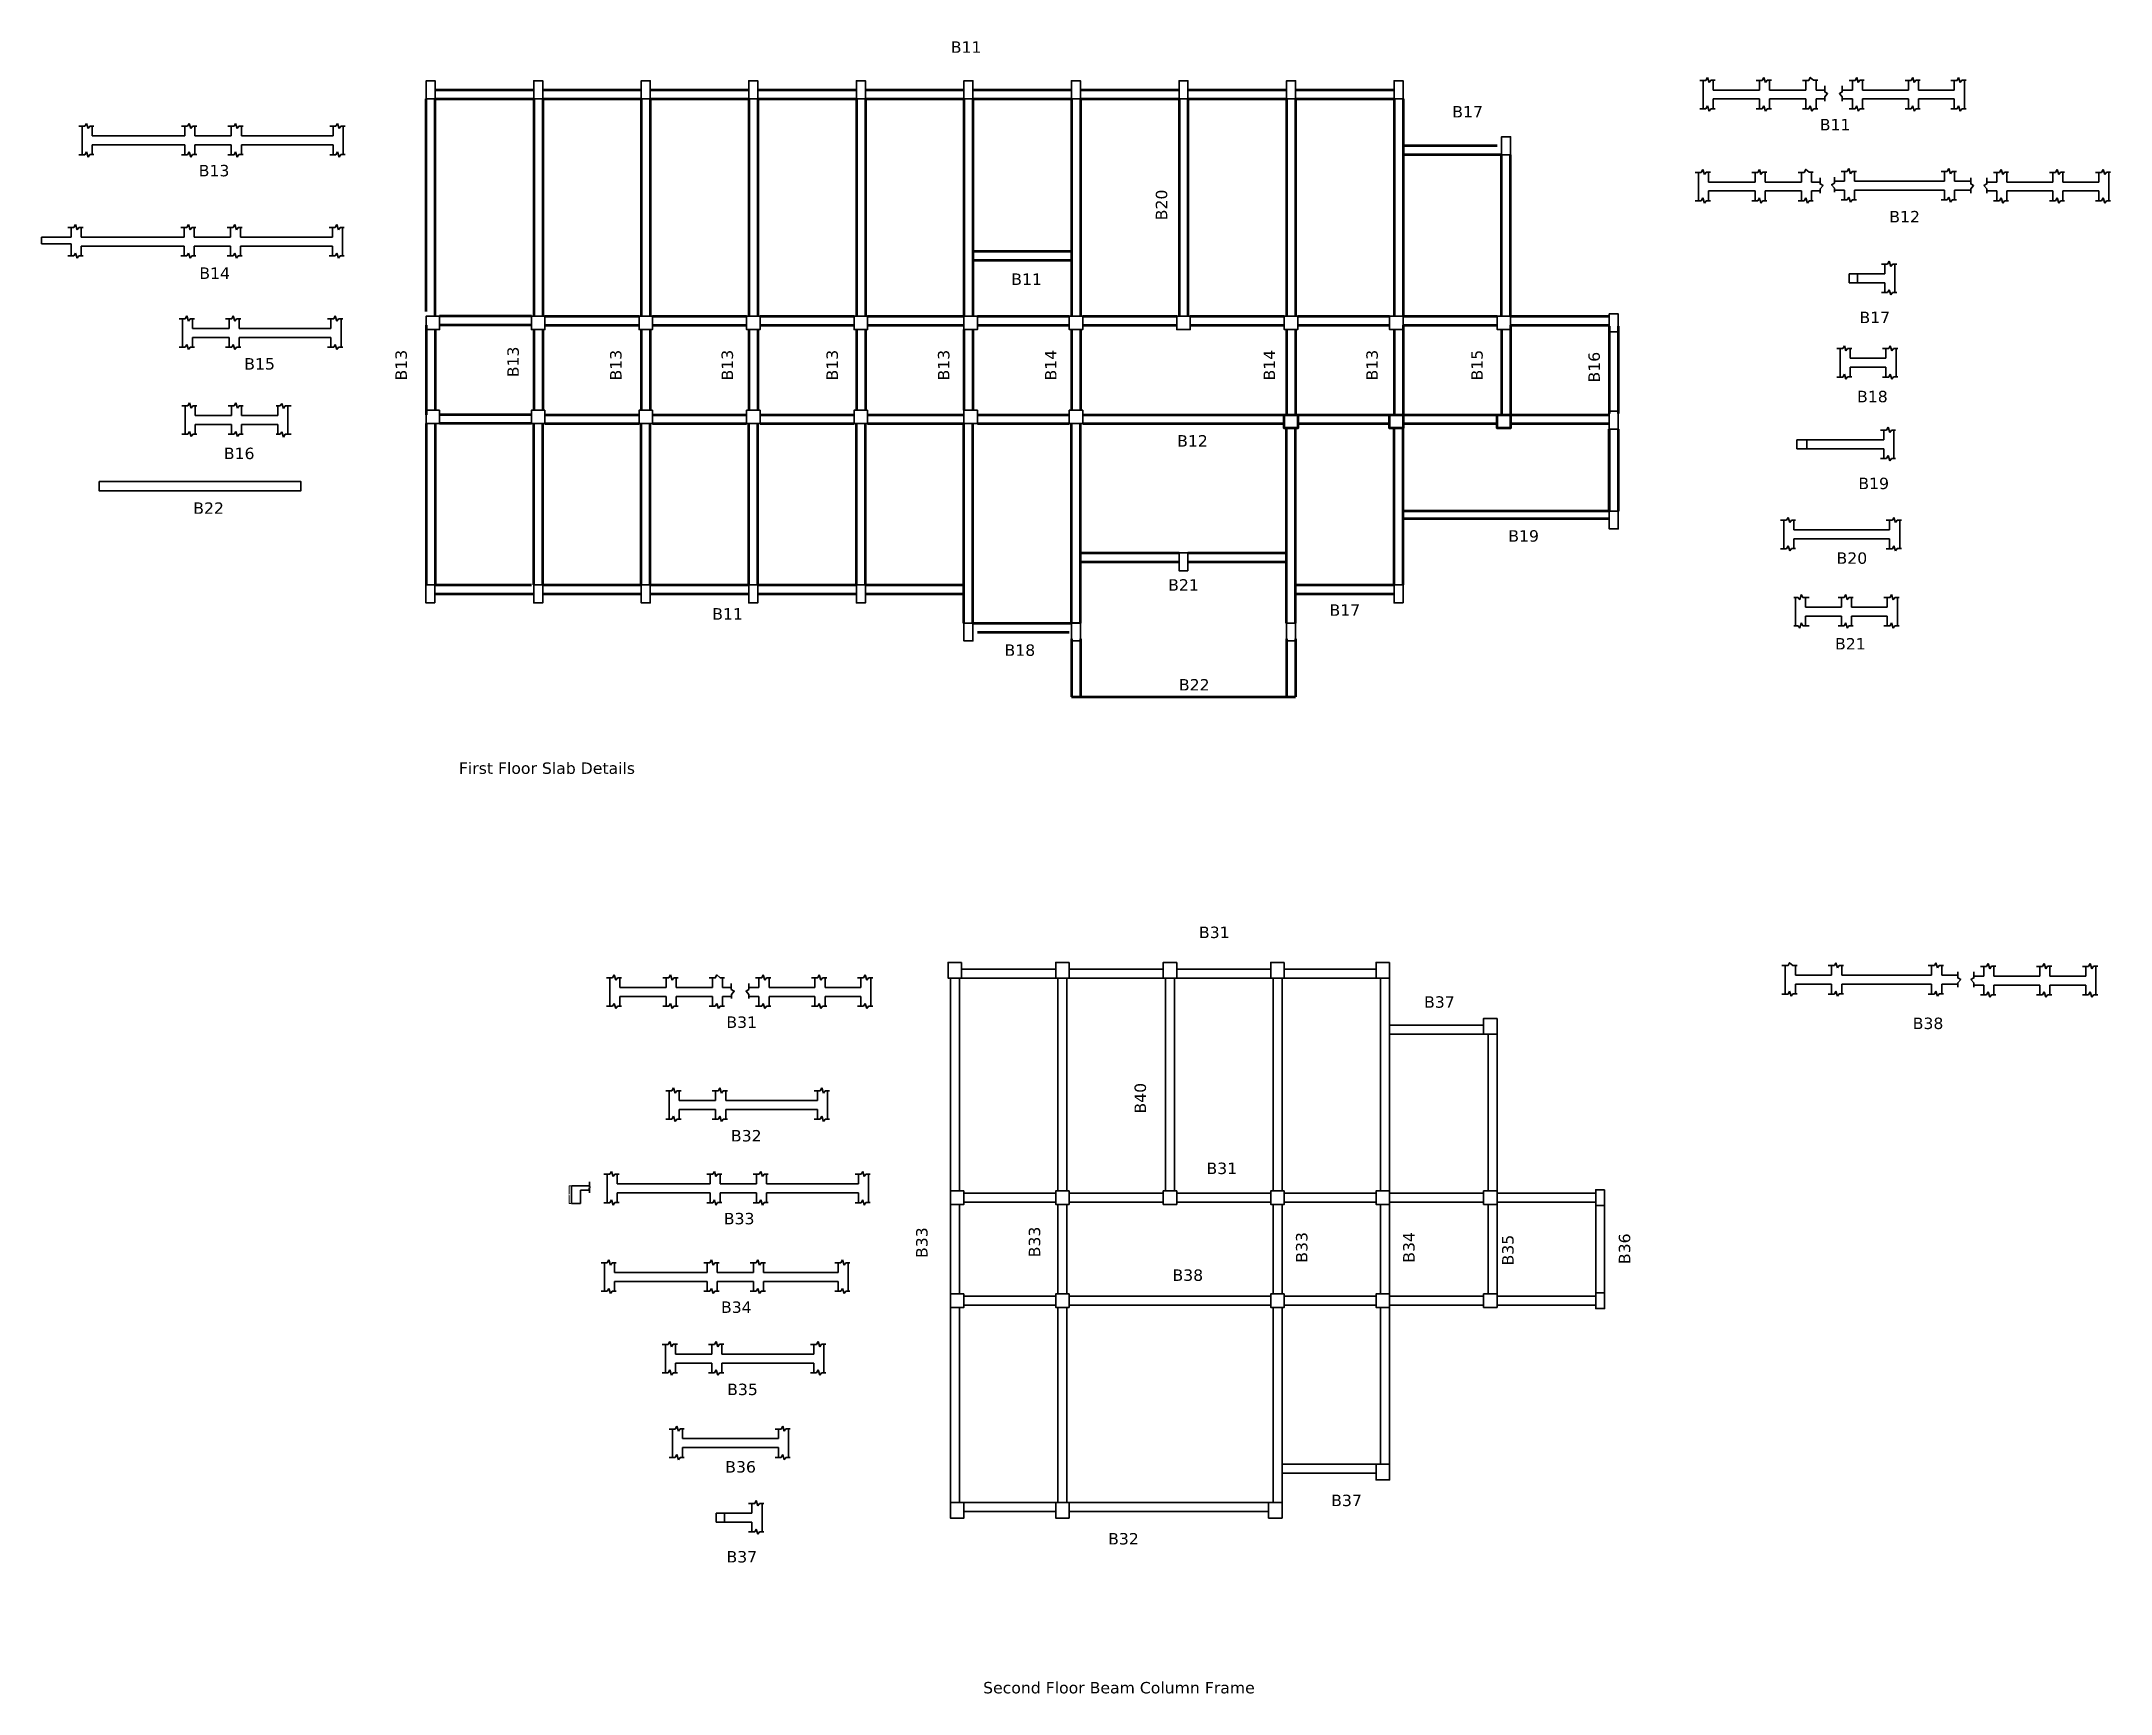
# Model space of a CAD drawing. Header units: feet. Extents: x -5357 to 123217, y -97269 to -8247.
# Drawn here: x 32355 to 35125, y -44534 to -42321 of the extents above; entities that cross this region are included whole.
import ezdxf

# ---------------------------------------------------------------- set-up
doc = ezdxf.new("R2010")
doc.units = ezdxf.units.FT
doc.header["$LTSCALE"] = 50.2
doc.header["$MEASUREMENT"] = 0
doc.header["$PDMODE"] = 3
doc.layers.get('0').update_dxf_attribs({"lineweight": 35})
doc.layers.add('drg seal txt', color=7, linetype='Continuous')
for name, color, linetype, lineweight in [('Str Beam', 10, 'Continuous', 35), ('Str Clm 2', 7, 'Continuous', 35), ('Str Column', 50, 'Continuous', 35), ('Str LBL', 3, 'Continuous', 35)]:
    doc.layers.add(name, color=color, linetype=linetype, lineweight=lineweight)
doc.styles.add('2.2 INCH', font='arial.ttf', dxfattribs={"height": 2.2})
doc.styles.get("Standard").update_dxf_attribs({"font": 'arial.ttf'})
doc.dimstyles.get("Standard").update_dxf_attribs({"dimscale": 20, "dimtxt": 0.18, "dimasz": 0.18, "dimexe": 0.18, "dimexo": 0.0625, "dimgap": 0.09, "dimtad": 0, "dimtih": 1, "dimtoh": 1, "dimdec": 1, "dimzin": 0, "dimdsep": 46, "dimlunit": 3, "dimtxsty": 'Standard', "dimblk": 'ARCHTICK', "dimcen": 0.09, "dimadec": 0, "dimazin": 0, "dimtfac": 1, "dimtdec": 1, "dimtofl": 0, "dimtmove": 0, "dimatfit": 3, "dimfxl": 0.5, "dimfxlon": 1, "dimtolj": 1, "dimtzin": 0, "dimarcsym": 0})

msp = doc.modelspace()

# ---------------------------------------------------------------- texts
at = {"layer": 'drg seal txt', "lineweight": 53, "insert": (32913.72844, -43286.81227), "char_height": 15.2852164, "width": 2687.8083334, "attachment_point": 1}
msp.add_mtext('{\\fVerdana|b0|i0|c0|p34;First Floor Slab Details}', dxfattribs=at)
at = {"layer": 'drg seal txt', "insert": (33615.62333, -44517.96307), "char_height": 15.2852164, "width": 2687.8083334, "attachment_point": 1}
msp.add_mtext('{\\fVerdana|b0|i0|c0|p34;Second Floor Beam Column Frame}', dxfattribs=at)
at = {"layer": 'Str LBL', "char_height": 15.2852164, "width": 28.177633, "attachment_point": 1}
for s, insert in [('{\\fVerdana|b0|i0|c0|p34;B11}', (33572.35123, -42321.37495)), ('{\\fVerdana|b0|i0|c0|p34;B17}', (34243.81123, -42407.94333)), ('{\\fVerdana|b0|i0|c0|p34;B11}', (34735.86483, -42425.21948)), ('{\\fVerdana|b0|i0|c0|p34;B13}', (32565.35783, -42486.74475)), ('{\\fVerdana|b0|i0|c0|p34;B12}', (34828.94975, -42548.41189)), ('{\\fVerdana|b0|i0|c0|p34;B14}', (32566.20443, -42624.05328)), ('{\\fVerdana|b0|i0|c0|p34;B11}', (33653.31288, -42632.114)), ('{\\fVerdana|b0|i0|c0|p34;B17}', (34788.98786, -42683.3157)), ('{\\fVerdana|b0|i0|c0|p34;B15}', (32626.32723, -42745.45115)), ('{\\fVerdana|b0|i0|c0|p34;B18}', (34785.79001, -42789.2152)), ('{\\fVerdana|b0|i0|c0|p34;B12}', (33875.40975, -42848.60146)), ('{\\fVerdana|b0|i0|c0|p34;B16}', (32599.00549, -42865.36685)), ('{\\fVerdana|b0|i0|c0|p34;B19}', (34787.50182, -42905.54304)), ('{\\fVerdana|b0|i0|c0|p34;B22}', (32558.05342, -42938.6493)), ('{\\fVerdana|b0|i0|c0|p34;B19}', (34318.81121, -42975.87239)), ('{\\fVerdana|b0|i0|c0|p34;B20}', (34758.31331, -43005.56273)), ('{\\fVerdana|b0|i0|c0|p34;B21}', (33863.38523, -43041.48228)), ('{\\fVerdana|b0|i0|c0|p34;B11}', (33252.92476, -43080.23142)), ('{\\fVerdana|b0|i0|c0|p34;B17}', (34079.42602, -43075.16774)), ('{\\fVerdana|b0|i0|c0|p34;B18}', (33644.30838, -43128.7706)), ('{\\fVerdana|b0|i0|c0|p34;B21}', (34756.3009, -43120.28775)), ('{\\fVerdana|b0|i0|c0|p34;B22}', (33877.78862, -43175.18576)), ('{\\fVerdana|b0|i0|c0|p34;B31}', (33904.63252, -43506.62169)), ('{\\fVerdana|b0|i0|c0|p34;B37}', (34206.04718, -43599.92357)), ('{\\fVerdana|b0|i0|c0|p34;B31}', (33271.86668, -43626.89846)), ('{\\fVerdana|b0|i0|c0|p34;B38}', (34860.31614, -43628.4647)), ('{\\fVerdana|b0|i0|c0|p34;B32}', (33277.93902, -43778.96453)), ('{\\fVerdana|b0|i0|c0|p34;B31}', (33914.68306, -43822.60117)), ('{\\fVerdana|b0|i0|c0|p34;B33}', (33268.43589, -43889.89982)), ('{\\fVerdana|b0|i0|c0|p34;B38}', (33869.14242, -43965.61772)), ('{\\fVerdana|b0|i0|c0|p34;B34}', (33264.66777, -44008.46775)), ('{\\fVerdana|b0|i0|c0|p34;B35}', (33272.93024, -44118.56089)), ('{\\fVerdana|b0|i0|c0|p34;B36}', (33270.35867, -44222.26381)), ('{\\fVerdana|b0|i0|c0|p34;B37}', (34081.70203, -44267.21326)), ('{\\fVerdana|b0|i0|c0|p34;B32}', (33782.97233, -44318.56181)), ('{\\fVerdana|b0|i0|c0|p34;B37}', (33272.02516, -44342.67823))]:
    msp.add_mtext(s, dxfattribs=dict(at, insert=insert))
at = {"layer": 'Str LBL', "char_height": 15.2852164, "width": 28.177633, "attachment_point": 1, "rotation": 90}
for s, insert in [('{\\fVerdana|b0|i0|c0|p34;B20}', (33846.81906, -42560.8636)), ('{\\fVerdana|b0|i0|c0|p34;B13}', (32828.74683, -42775.37887)), ('{\\fVerdana|b0|i0|c0|p34;B13}', (32978.63584, -42771.05436)), ('{\\fVerdana|b0|i0|c0|p34;B13}', (33116.18055, -42775.37887)), ('{\\fVerdana|b0|i0|c0|p34;B13}', (33265.43138, -42775.37887)), ('{\\fVerdana|b0|i0|c0|p34;B13}', (33405.90267, -42775.37887)), ('{\\fVerdana|b0|i0|c0|p34;B13}', (33555.1535, -42775.37887)), ('{\\fVerdana|b0|i0|c0|p34;B14}', (33698.55117, -42775.37887)), ('{\\fVerdana|b0|i0|c0|p34;B14}', (33991.19987, -42775.37887)), ('{\\fVerdana|b0|i0|c0|p34;B13}', (34128.74459, -42775.37887)), ('{\\fVerdana|b0|i0|c0|p34;B15}', (34269.21588, -42775.37887)), ('{\\fVerdana|b0|i0|c0|p34;B16}', (34426.09641, -42778.09856)), ('{\\fVerdana|b0|i0|c0|p34;B40}', (33818.40016, -43756.9248)), ('{\\fVerdana|b0|i0|c0|p34;B33}', (33525.88018, -43950.27092)), ('{\\fVerdana|b0|i0|c0|p34;B33}', (33676.7449, -43949.37641)), ('{\\fVerdana|b0|i0|c0|p34;B33}', (34034.54197, -43956.63343)), ('{\\fVerdana|b0|i0|c0|p34;B34}', (34178.0242, -43956.63343)), ('{\\fVerdana|b0|i0|c0|p34;B35}', (34310.60889, -43960.26193)), ('{\\fVerdana|b0|i0|c0|p34;B36}', (34466.80465, -43958.44764))]:
    msp.add_mtext(s, dxfattribs=dict(at, insert=insert))

# ---------------------------------------------------------------- blocks, each defined once
blk = doc.blocks.new('_ArchTick')
at = {"color": 0, "linetype": 'ByBlock', "const_width": 0.15}
blk.add_lwpolyline([(-0.5, -0.5), (0.5, 0.5)], dxfattribs=at)
blk = doc.blocks.new('*D568')
at = {"layer": 'Defpoints', "color": 0, "transparency": 16777216}
for p in [(33061.5, -43853.5), (33064.4, -43853.5), (33064.4, -43877.5)]:
    blk.add_point(p, dxfattribs=at)
at = {"layer": 'Str Beam', "color": 230, "lineweight": 15, "transparency": 16777216}
for p, q in [((33063.4, -43853.5), (33061.3, -43853.5)), ((33061.5, -43853.5), (33061.5, -43864.4)), ((33063.4, -43877.5), (33061.3, -43877.5)), ((33061.5, -43877.5), (33061.5, -43866.6))]:
    blk.add_line(p, q, dxfattribs=at)
at = {"layer": 'Str Beam', "color": 230, "lineweight": 15, "transparency": 16777216, "xscale": 1.1, "yscale": 1.1, "zscale": 1.1}
for p, rotation in [((33061.5, -43853.5), 90), ((33061.5, -43877.5), 270)]:
    blk.add_blockref('_ArchTick', p, dxfattribs=dict(at, rotation=rotation))
at = {"layer": 'Str Beam', "color": 164, "transparency": 16777216, "insert": (33061.5, -43865.5), "char_height": 2.2, "attachment_point": 5, "rotation": 90, "style": '2.2 INCH'}
blk.add_mtext("\\A1;2'", dxfattribs=at)

# ---------------------------------------------------------------- dimensions: what is measured, and where the dimension line sits
at = {"layer": 'Str Beam'}
dim = msp.add_linear_dim(base=(33061.45745, -43853.48826), p1=(33064.43521, -43877.48826), p2=(33064.43521, -43853.48826), angle=90, dimstyle='Standard', override={"dimscale": 1, "dimtxt": 2.2, "dimasz": 1.1, "dimexo": 1.063, "dimtih": 0, "dimtoh": 0, "dimtxsty": '2.2 INCH', "dimcen": 0, "dimclrd": 230, "dimclre": 230, "dimclrt": 164, "dimfxl": 15, "dimtfillclr": 2, "dimlwd": 15, "dimlwe": 15}, dxfattribs=at)
dim.commit()
dim.dimension.update_dxf_attribs({"geometry": '*D568', "text_midpoint": (33061.45745, -43865.48826)})

# ---------------------------------------------------------------- linework, layer by layer
at = {"layer": 'Str Beam', "linetype": 'Continuous', "lineweight": 53}
for p, q in [((32881.93526, -42386.16814), (33013.93526, -42386.16814)), ((33025.93526, -42386.16814), (33157.93526, -42386.16814)), ((33169.93526, -42386.16814), (33301.93526, -42386.16814)), ((33313.93526, -42386.16814), (33445.93526, -42386.16814)), ((33457.93526, -42386.16814), (33589.93526, -42386.16814)), ((33601.93526, -42386.16814), (33733.93526, -42386.16814)), ((33745.93526, -42386.16814), (33877.93526, -42386.16814)), ((33889.93526, -42386.16814), (34021.93526, -42386.16814)), ((34033.93526, -42386.16814), (34165.93526, -42386.16814)), ((32869.92903, -42683.16814), (32869.92903, -42398.16814)), ((32881.92903, -42689.16814), (32881.92903, -42398.16814)), ((32881.93526, -42398.16814), (33013.93526, -42398.16814)), ((33013.93526, -42398.16814), (33013.93526, -42689.16814)), ((33025.93526, -42398.16814), (33157.93526, -42398.16814)), ((33025.93526, -42398.16814), (33025.93526, -42689.16814)), ((33157.93526, -42398.16814), (33157.93526, -42689.16814)), ((33169.93526, -42398.16814), (33301.93526, -42398.16814)), ((33169.93526, -42398.16814), (33169.93526, -42689.16814)), ((33301.93526, -42398.16814), (33301.93526, -42689.16814)), ((33313.93526, -42398.16814), (33445.93526, -42398.16814)), ((33313.93526, -42398.16814), (33313.93526, -42689.16814)), ((33445.93526, -42398.16814), (33445.93526, -42689.16814)), ((33457.93526, -42398.16814), (33589.93526, -42398.16814)), ((33457.93526, -42398.16814), (33457.93526, -42689.16814)), ((33589.93526, -42398.16814), (33589.93526, -42689.16814)), ((33601.93526, -42398.16814), (33733.93526, -42398.16814)), ((33601.93526, -42398.16814), (33601.93526, -42689.16814)), ((33733.93526, -42398.16814), (33733.93526, -42689.16814)), ((33745.93526, -42398.16814), (33877.93526, -42398.16814)), ((33745.93526, -42398.16814), (33745.93526, -42689.16814)), ((33877.93526, -42398.16814), (33877.93526, -42689.16814)), ((33889.93526, -42398.16814), (34021.93526, -42398.16814)), ((33889.93526, -42398.16814), (33889.93526, -42689.16814)), ((34021.93526, -42398.16814), (34021.93526, -42689.16814)), ((34033.93526, -42398.16814), (34165.93526, -42398.16814)), ((34033.93526, -42398.16814), (34033.93526, -42689.16814)), ((34165.93526, -42398.16814), (34165.93526, -42689.16814)), ((34177.93526, -42398.16814), (34177.93526, -42689.16814)), ((34303.93526, -42461.16814), (34177.93526, -42461.16814)), ((34309.93526, -42473.16814), (34177.93526, -42473.16814)), ((34309.93526, -42689.16814), (34309.93526, -42473.16814)), ((34321.93526, -42689.16814), (34321.93526, -42473.16814)), ((33010.93526, -42689.16814), (32887.92903, -42689.16814)), ((33028.93526, -42689.16814), (33154.93526, -42689.16814)), ((33172.93526, -42689.16814), (33298.93526, -42689.16814)), ((33316.93526, -42689.16814), (33442.93526, -42689.16814)), ((33460.93526, -42689.16814), (33589.93526, -42689.16814)), ((33607.93526, -42689.16814), (33730.93526, -42689.16814)), ((33748.93526, -42689.16814), (33874.93526, -42689.16814)), ((33892.93526, -42689.16814), (34018.93526, -42689.16814)), ((34036.93526, -42689.16814), (34159.93526, -42689.16814)), ((34177.93526, -42689.16814), (34303.93526, -42689.16814)), ((34321.93526, -42689.16814), (34453.93526, -42689.16814)), ((32869.92903, -42701.16814), (32869.92903, -42821.16814)), ((32881.92903, -42707.16814), (32881.92903, -42815.16814)), ((33010.93526, -42701.16814), (32887.92903, -42701.16814)), ((33013.93526, -42707.16814), (33013.93526, -42815.16814)), ((33025.93526, -42707.16814), (33025.93526, -42815.16814)), ((33028.93526, -42701.16814), (33154.93526, -42701.16814)), ((33157.93526, -42707.16814), (33157.93526, -42815.16814)), ((33169.93526, -42707.16814), (33169.93526, -42815.16814)), ((33172.93526, -42701.16814), (33298.93526, -42701.16814)), ((33301.93526, -42707.16814), (33301.93526, -42815.16814)), ((33313.93526, -42707.16814), (33313.93526, -42815.16814)), ((33316.93526, -42701.16814), (33442.93526, -42701.16814)), ((33445.93526, -42707.16814), (33445.93526, -42815.16814)), ((33457.93526, -42707.16814), (33457.93526, -42815.16814)), ((33460.93526, -42701.16814), (33589.93526, -42701.16814)), ((33589.93526, -42707.16814), (33589.93526, -42815.16814)), ((33601.93526, -42707.16814), (33601.93526, -42815.16814)), ((33607.93526, -42701.16814), (33730.93526, -42701.16814)), ((33733.93526, -42707.16814), (33733.93526, -42815.16814)), ((33745.93526, -42707.16814), (33745.93526, -42815.16814)), ((33748.93526, -42701.16814), (33874.93526, -42701.16814)), ((33892.93526, -42701.16814), (34018.93526, -42701.16814)), ((34021.93526, -42707.16814), (34021.93526, -42821.16814)), ((34033.93526, -42707.16814), (34033.93526, -42821.16814)), ((34036.93526, -42701.16814), (34159.93526, -42701.16814)), ((34165.93526, -42707.16814), (34165.93526, -42821.16814)), ((34177.93526, -42701.16814), (34303.93526, -42701.16814)), ((34177.93526, -42701.16814), (34177.93526, -42821.16814)), ((34309.93526, -42707.16814), (34309.93526, -42821.16814)), ((34321.93526, -42701.16814), (34453.93526, -42701.16814)), ((34321.93526, -42701.16814), (34321.93526, -42821.16814)), ((34453.93526, -42702.66814), (34453.93526, -42819.66814)), ((34465.93526, -42702.66814), (34465.93526, -42819.66814)), ((32869.92903, -42833.16814), (32869.92903, -43049.16814)), ((32881.92903, -42833.16814), (32881.92903, -43049.16814)), ((33010.93526, -42821.16814), (32887.92903, -42821.16814)), ((33010.93526, -42833.16814), (32887.92903, -42833.16814)), ((33013.93526, -43049.16814), (33013.93526, -42833.16814)), ((33025.93526, -43049.16814), (33025.93526, -42833.16814)), ((33028.93526, -42821.16814), (33154.93526, -42821.16814)), ((33028.93526, -42833.16814), (33154.93526, -42833.16814)), ((33157.93526, -43049.16814), (33157.93526, -42833.16814)), ((33169.93526, -43049.16814), (33169.93526, -42833.16814)), ((33172.93526, -42821.16814), (33298.93526, -42821.16814)), ((33172.93526, -42833.16814), (33298.93526, -42833.16814)), ((33301.93526, -43049.16814), (33301.93526, -42833.16814)), ((33313.93526, -43049.16814), (33313.93526, -42833.16814)), ((33316.93526, -42821.16814), (33442.93526, -42821.16814)), ((33316.93526, -42833.16814), (33442.93526, -42833.16814)), ((33445.93526, -43049.16814), (33445.93526, -42833.16814)), ((33457.93526, -43049.16814), (33457.93526, -42833.16814)), ((33460.93526, -42821.16814), (33589.93526, -42821.16814)), ((33460.93526, -42833.16814), (33589.93526, -42833.16814)), ((33589.93526, -43100.16814), (33589.93526, -42833.16814)), ((33601.93526, -43100.16814), (33601.93526, -42833.16814)), ((33607.93526, -42821.16814), (33730.93526, -42821.16814)), ((33607.93526, -42833.16814), (33730.93526, -42833.16814)), ((33733.93526, -43100.16814), (33733.93526, -42833.16814)), ((33745.93526, -43100.16814), (33745.93526, -42833.16814)), ((33748.93526, -42821.16814), (34018.93526, -42821.16814)), ((33748.93526, -42833.16814), (34018.93526, -42833.16814)), ((34036.93526, -42821.16814), (34159.93526, -42821.16814)), ((34036.93526, -42833.16814), (34159.93526, -42833.16814)), ((34177.93526, -42821.16814), (34303.93526, -42821.16814)), ((34177.93526, -42833.16814), (34303.93526, -42833.16814)), ((34321.93526, -42821.16814), (34453.93526, -42821.16814)), ((34321.93526, -42833.16814), (34453.93526, -42833.16814)), ((34021.93526, -43100.16814), (34021.93526, -42839.16814)), ((34033.93526, -43100.16814), (34033.93526, -42839.16814)), ((34165.93526, -43049.16814), (34165.93526, -42839.16814)), ((34177.93526, -43049.16814), (34177.93526, -42839.16814)), ((34453.93526, -42950.16814), (34453.93526, -42840.66814)), ((34453.93526, -42840.66814), (34453.93526, -42950.16814)), ((34453.93526, -42950.16814), (34453.93526, -42840.66814)), ((34465.93526, -42840.66814), (34465.93526, -42950.16814)), ((34453.93526, -42950.16814), (34177.93526, -42950.16814)), ((34453.93526, -42960.66814), (34177.93526, -42960.66814)), ((33745.93526, -43006.09485), (33877.93526, -43006.09485)), ((33745.93526, -43018.09485), (33877.93526, -43018.09485)), ((33889.93526, -43006.09485), (34021.93526, -43006.09485)), ((33889.93526, -43018.09485), (34021.93526, -43018.09485)), ((32881.92903, -43049.16814), (33010.93526, -43049.16814)), ((33025.93526, -43049.16814), (33157.92903, -43049.16814)), ((33169.93526, -43049.16814), (33301.93526, -43049.16814)), ((33313.93526, -43049.16814), (33445.92903, -43049.16814)), ((33457.93526, -43049.16814), (33589.93526, -43049.16814)), ((34033.93526, -43049.16814), (34165.93526, -43049.16814)), ((32881.92903, -43061.16814), (33013.92903, -43061.16814)), ((33025.92903, -43061.16814), (33157.92903, -43061.16814)), ((33169.92903, -43061.16814), (33301.92903, -43061.16814)), ((33313.92903, -43061.16814), (33445.92903, -43061.16814)), ((33457.92903, -43061.16814), (33589.93526, -43061.16814)), ((34033.93526, -43061.16814), (34165.93526, -43061.16814)), ((33601.93526, -43100.16814), (33733.93526, -43100.16814)), ((33607.93526, -43112.16814), (33730.93526, -43112.16814)), ((33733.93526, -43121.16814), (33733.93526, -43199.16814)), ((33745.93526, -43121.16814), (33745.93526, -43199.16814)), ((34021.93526, -43121.16814), (34021.93526, -43199.16814)), ((34033.93526, -43121.16814), (34033.93526, -43199.16814)), ((33733.93526, -43199.16814), (33745.93526, -43199.16814)), ((33733.93526, -43199.16814), (34033.93526, -43199.16814)), ((34021.93526, -43199.16814), (34033.93526, -43199.16814))]:
    msp.add_line(p, q, dxfattribs=at)
at = {"layer": 'Str Beam'}
for p, q in [((34575.27348, -42373.58468), (34583.39475, -42373.58468)), ((34579.75873, -42373.58468), (34579.75873, -42411.6351)), ((34583.39475, -42373.58468), (34585.54452, -42369.69275)), ((34585.54452, -42369.69275), (34587.69409, -42376.61203)), ((34587.69409, -42376.61203), (34589.96766, -42373.44647)), ((34589.96766, -42373.44647), (34595.60275, -42373.44647)), ((34593.20982, -42373.44647), (34593.20982, -42386.47168)), ((34593.20982, -42386.47168), (34655.30103, -42386.47168)), ((34650.81579, -42373.58468), (34658.93705, -42373.58468)), ((34655.30103, -42373.58468), (34655.30103, -42386.47168)), ((34658.93705, -42373.58468), (34661.08683, -42369.69275)), ((34661.08683, -42369.69275), (34663.2364, -42376.61203)), ((34663.2364, -42376.61203), (34665.50997, -42373.44647)), ((34665.50997, -42373.44647), (34671.14505, -42373.44647)), ((34668.75213, -42373.44647), (34668.75213, -42386.47168)), ((34668.75213, -42386.47168), (34717.39225, -42386.47168)), ((34717.39225, -42373.58468), (34717.39225, -42386.47168)), ((34730.84334, -42373.44647), (34730.84334, -42386.47168)), ((34730.84334, -42386.47168), (34742.5009, -42386.47168)), ((34779.51897, -42386.47168), (34766.06241, -42386.47168)), ((34775.03372, -42373.58468), (34783.15499, -42373.58468)), ((34779.51897, -42373.58468), (34779.51897, -42386.47168)), ((34783.15499, -42373.58468), (34785.30476, -42369.69275)), ((34785.30476, -42369.69275), (34787.45433, -42376.61203)), ((34787.45433, -42376.61203), (34789.7279, -42373.44647)), ((34789.7279, -42373.44647), (34795.36299, -42373.44647)), ((34792.97006, -42373.44647), (34792.97006, -42386.47168)), ((34792.97006, -42386.47168), (34854.5013, -42386.47168)), ((34850.01605, -42373.58468), (34858.13732, -42373.58468)), ((34854.5013, -42373.58468), (34854.5013, -42386.47168)), ((34858.13732, -42373.58468), (34860.28709, -42369.69275)), ((34860.28709, -42369.69275), (34862.43666, -42376.61203)), ((34862.43666, -42376.61203), (34864.71023, -42373.44647)), ((34864.71023, -42373.44647), (34870.34532, -42373.44647)), ((34867.95239, -42373.44647), (34867.95239, -42386.47168)), ((34867.95239, -42386.47168), (34916.03253, -42386.47168)), ((34911.54728, -42373.58468), (34919.66855, -42373.58468)), ((34916.03253, -42373.58468), (34916.03253, -42386.47168)), ((34919.66855, -42373.58468), (34921.81832, -42369.69275)), ((34921.81832, -42369.69275), (34923.96789, -42376.61203)), ((34923.96789, -42376.61203), (34926.24147, -42373.44647)), ((34926.24147, -42373.44647), (34931.87655, -42373.44647)), ((34929.48362, -42373.44647), (34929.48362, -42411.49689)), ((34575.27348, -42411.6351), (34583.39475, -42411.6351)), ((34583.39475, -42411.6351), (34585.54452, -42407.74317)), ((34585.54452, -42407.74317), (34587.69409, -42414.66245)), ((34587.69409, -42414.66245), (34589.96766, -42411.49689)), ((34589.96766, -42411.49689), (34595.60275, -42411.49689)), ((34593.20982, -42398.47168), (34593.20982, -42411.49689)), ((34593.20982, -42398.47168), (34655.30103, -42398.47168)), ((34650.81579, -42411.6351), (34658.93705, -42411.6351)), ((34655.30103, -42398.47168), (34655.30103, -42411.6351)), ((34658.93705, -42411.6351), (34661.08683, -42407.74317)), ((34661.08683, -42407.74317), (34663.2364, -42414.66245)), ((34663.2364, -42414.66245), (34665.50997, -42411.49689)), ((34665.50997, -42411.49689), (34671.14505, -42411.49689)), ((34668.75213, -42398.47168), (34668.75213, -42411.49689)), ((34668.75213, -42398.47168), (34717.39225, -42398.47168)), ((34712.907, -42411.6351), (34721.02827, -42411.6351)), ((34717.39225, -42398.47168), (34717.39225, -42411.6351)), ((34721.02827, -42411.6351), (34723.17804, -42407.74317)), ((34723.17804, -42407.74317), (34725.32761, -42414.66245)), ((34725.32761, -42414.66245), (34727.60119, -42411.49689)), ((34727.60119, -42411.49689), (34733.23627, -42411.49689)), ((34730.84334, -42398.47168), (34742.63912, -42398.45246)), ((34730.84334, -42398.47168), (34730.84334, -42411.49689)), ((34779.51897, -42398.47168), (34765.9242, -42398.47168)), ((34775.03372, -42411.6351), (34783.15499, -42411.6351)), ((34779.51897, -42398.47168), (34779.51897, -42411.6351)), ((34783.15499, -42411.6351), (34785.30476, -42407.74317)), ((34785.30476, -42407.74317), (34787.45433, -42414.66245)), ((34787.45433, -42414.66245), (34789.7279, -42411.49689)), ((34789.7279, -42411.49689), (34795.36299, -42411.49689)), ((34792.97006, -42398.47168), (34792.97006, -42411.49689)), ((34792.97006, -42398.47168), (34854.5013, -42398.47168)), ((34850.01605, -42411.6351), (34858.13732, -42411.6351)), ((34854.5013, -42398.47168), (34854.5013, -42411.6351)), ((34858.13732, -42411.6351), (34860.28709, -42407.74317)), ((34860.28709, -42407.74317), (34862.43666, -42414.66245)), ((34862.43666, -42414.66245), (34864.71023, -42411.49689)), ((34864.71023, -42411.49689), (34870.34532, -42411.49689)), ((34867.95239, -42398.47168), (34867.95239, -42411.49689)), ((34867.95239, -42398.47168), (34916.03253, -42398.47168)), ((34911.54728, -42411.6351), (34919.66855, -42411.6351)), ((34916.03253, -42398.47168), (34916.03253, -42411.6351)), ((34919.66855, -42411.6351), (34921.81832, -42407.74317)), ((34921.81832, -42407.74317), (34923.96789, -42414.66245)), ((34923.96789, -42414.66245), (34926.24147, -42411.49689)), ((34926.24147, -42411.49689), (34931.87655, -42411.49689)), ((32404.76647, -42435.10995), (32412.88774, -42435.10995)), ((32409.25172, -42435.10995), (32409.25172, -42473.16037)), ((32412.88774, -42435.10995), (32415.03752, -42431.21802)), ((32415.03752, -42431.21802), (32417.18708, -42438.1373)), ((32417.18708, -42438.1373), (32419.46066, -42434.97173)), ((32419.46066, -42434.97173), (32425.09574, -42434.97173)), ((32422.70282, -42434.97173), (32422.70282, -42447.99694)), ((32542.4, -42435.10995), (32550.52127, -42435.10995)), ((32546.88525, -42435.10995), (32546.88525, -42447.99694)), ((32550.52127, -42435.10995), (32552.67104, -42431.21802)), ((32552.67104, -42431.21802), (32554.82061, -42438.1373)), ((32554.82061, -42438.1373), (32557.09418, -42434.97173)), ((32557.09418, -42434.97173), (32562.72927, -42434.97173)), ((32560.33634, -42434.97173), (32560.33634, -42447.99694)), ((32604.52672, -42435.10995), (32612.64799, -42435.10995)), ((32609.01196, -42435.10995), (32609.01196, -42447.99694)), ((32612.64799, -42435.10995), (32614.79776, -42431.21802)), ((32614.79776, -42431.21802), (32616.94733, -42438.1373)), ((32616.94733, -42438.1373), (32619.2209, -42434.97173)), ((32619.2209, -42434.97173), (32624.85599, -42434.97173)), ((32622.46306, -42434.97173), (32622.46306, -42447.99694)), ((32741.04028, -42435.10995), (32749.16155, -42435.10995)), ((32745.52553, -42435.10995), (32745.52553, -42447.99694)), ((32749.16155, -42435.10995), (32751.31132, -42431.21802)), ((32751.31132, -42431.21802), (32753.46089, -42438.1373)), ((32753.46089, -42438.1373), (32755.73447, -42434.97173)), ((32755.73447, -42434.97173), (32761.36955, -42434.97173)), ((32758.97662, -42434.97173), (32758.97662, -42473.02215)), ((32404.76647, -42473.16037), (32412.88774, -42473.16037)), ((32412.88774, -42473.16037), (32415.03752, -42469.26844)), ((32415.03752, -42469.26844), (32417.18708, -42476.18772)), ((32417.18708, -42476.18772), (32419.46066, -42473.02215)), ((32419.46066, -42473.02215), (32425.09574, -42473.02215)), ((32422.70282, -42447.99694), (32546.88525, -42447.99694)), ((32422.70282, -42459.99694), (32546.88525, -42459.99694)), ((32422.70282, -42459.99694), (32422.70282, -42473.02215)), ((32542.4, -42473.16037), (32550.52127, -42473.16037)), ((32546.88525, -42459.99694), (32546.88525, -42473.16037)), ((32550.52127, -42473.16037), (32552.67104, -42469.26844)), ((32552.67104, -42469.26844), (32554.82061, -42476.18772)), ((32554.82061, -42476.18772), (32557.09418, -42473.02215)), ((32557.09418, -42473.02215), (32562.72927, -42473.02215)), ((32560.33634, -42447.99694), (32609.01196, -42447.99694)), ((32560.33634, -42459.99694), (32609.01196, -42459.99694)), ((32560.33634, -42459.99694), (32560.33634, -42473.02215)), ((32604.52672, -42473.16037), (32612.64799, -42473.16037)), ((32609.01196, -42459.99694), (32609.01196, -42473.16037)), ((32612.64799, -42473.16037), (32614.79776, -42469.26844)), ((32614.79776, -42469.26844), (32616.94733, -42476.18772)), ((32616.94733, -42476.18772), (32619.2209, -42473.02215)), ((32619.2209, -42473.02215), (32624.85599, -42473.02215)), ((32622.46306, -42447.99694), (32745.52553, -42447.99694)), ((32622.46306, -42459.99694), (32622.46306, -42473.02215)), ((32622.46306, -42459.99694), (32745.52553, -42459.99694)), ((32741.04028, -42473.16037), (32749.16155, -42473.16037)), ((32745.52553, -42459.99694), (32745.52553, -42473.16037)), ((32749.16155, -42473.16037), (32751.31132, -42469.26844)), ((32751.31132, -42469.26844), (32753.46089, -42476.18772)), ((32753.46089, -42476.18772), (32755.73447, -42473.02215)), ((32755.73447, -42473.02215), (32761.36955, -42473.02215)), ((34569.15916, -42496.77709), (34577.28043, -42496.77709)), ((34573.64441, -42496.77709), (34573.64441, -42534.82751)), ((34577.28043, -42496.77709), (34579.4302, -42492.88516)), ((34579.4302, -42492.88516), (34581.57977, -42499.80444)), ((34581.57977, -42499.80444), (34583.85335, -42496.63887)), ((34583.85335, -42496.63887), (34589.48843, -42496.63887)), ((34587.0955, -42496.63887), (34587.0955, -42509.66408)), ((34644.70147, -42496.77709), (34652.82274, -42496.77709)), ((34649.18672, -42496.77709), (34649.18672, -42509.66408)), ((34652.82274, -42496.77709), (34654.97251, -42492.88516)), ((34654.97251, -42492.88516), (34657.12208, -42499.80444)), ((34657.12208, -42499.80444), (34659.39565, -42496.63887)), ((34659.39565, -42496.63887), (34665.03074, -42496.63887)), ((34662.63781, -42496.63887), (34662.63781, -42509.66408)), ((34711.27793, -42496.77709), (34711.27793, -42509.66408)), ((34724.72903, -42496.63887), (34724.72903, -42509.66408)), ((34764.58894, -42495.64606), (34772.71021, -42495.64606)), ((34769.07419, -42495.64606), (34769.07419, -42508.53305)), ((34772.71021, -42495.64606), (34774.85998, -42491.75413)), ((34774.85998, -42491.75413), (34777.00955, -42498.6734)), ((34777.00955, -42498.6734), (34779.28312, -42495.50784)), ((34779.28312, -42495.50784), (34784.91821, -42495.50784)), ((34782.52528, -42495.50784), (34782.52528, -42508.53305)), ((34898.49015, -42495.64606), (34906.61142, -42495.64606)), ((34902.9754, -42495.64606), (34902.9754, -42508.53305)), ((34906.61142, -42495.64606), (34908.76119, -42491.75413)), ((34908.76119, -42491.75413), (34910.91076, -42498.6734)), ((34910.91076, -42498.6734), (34913.18433, -42495.50784)), ((34913.18433, -42495.50784), (34918.81942, -42495.50784)), ((34916.42649, -42495.50784), (34916.42649, -42508.53305)), ((34968.44926, -42496.77709), (34976.57053, -42496.77709)), ((34972.93451, -42496.77709), (34972.93451, -42509.66408)), ((34976.57053, -42496.77709), (34978.7203, -42492.88516)), ((34978.7203, -42492.88516), (34980.86987, -42499.80444)), ((34980.86987, -42499.80444), (34983.14345, -42496.63887)), ((34983.14345, -42496.63887), (34988.77853, -42496.63887)), ((34986.3856, -42496.63887), (34986.3856, -42509.66408)), ((35043.43159, -42496.77709), (35051.55286, -42496.77709)), ((35047.91684, -42496.77709), (35047.91684, -42509.66408)), ((35051.55286, -42496.77709), (35053.70263, -42492.88516)), ((35053.70263, -42492.88516), (35055.8522, -42499.80444)), ((35055.8522, -42499.80444), (35058.12578, -42496.63887)), ((35058.12578, -42496.63887), (35063.76086, -42496.63887)), ((35061.36793, -42496.63887), (35061.36793, -42509.66408)), ((35104.96283, -42496.77709), (35113.0841, -42496.77709)), ((35109.44807, -42496.77709), (35109.44807, -42509.66408)), ((35113.0841, -42496.77709), (35115.23387, -42492.88516)), ((35115.23387, -42492.88516), (35117.38344, -42499.80444)), ((35117.38344, -42499.80444), (35119.65701, -42496.63887)), ((35119.65701, -42496.63887), (35125.2921, -42496.63887)), ((35122.89917, -42496.63887), (35122.89917, -42534.6893)), ((34587.0955, -42509.66408), (34649.18672, -42509.66408)), ((34587.0955, -42521.66408), (34587.0955, -42534.6893)), ((34587.0955, -42521.66408), (34649.18672, -42521.66408)), ((34649.18672, -42521.66408), (34649.18672, -42534.82751)), ((34662.63781, -42509.66408), (34711.27793, -42509.66408)), ((34662.63781, -42521.66408), (34711.27793, -42521.66408)), ((34662.63781, -42521.66408), (34662.63781, -42534.6893)), ((34711.27793, -42521.66408), (34711.27793, -42534.82751)), ((34724.72903, -42509.66408), (34736.38658, -42509.66408)), ((34724.72903, -42521.66408), (34736.5248, -42521.64486)), ((34724.72903, -42521.66408), (34724.72903, -42534.6893)), ((34769.07419, -42520.53305), (34755.47942, -42520.53305)), ((34769.07419, -42508.53305), (34755.61763, -42508.53305)), ((34769.07419, -42520.53305), (34769.07419, -42533.69648)), ((34782.52528, -42508.53305), (34844.05652, -42508.53305)), ((34782.52528, -42520.53305), (34782.52528, -42533.55826)), ((34782.52528, -42520.53305), (34844.05652, -42520.53305)), ((34844.05652, -42508.53305), (34902.9754, -42508.53305)), ((34844.05652, -42520.53305), (34902.9754, -42520.53305)), ((34902.9754, -42520.53305), (34902.9754, -42533.69648)), ((34916.42649, -42508.53305), (34938.02434, -42508.53305)), ((34916.42649, -42520.53305), (34916.42649, -42533.55826)), ((34916.42649, -42520.53305), (34938.16256, -42520.53305)), ((34972.93451, -42521.66408), (34959.33974, -42521.66408)), ((34972.93451, -42509.66408), (34959.47796, -42509.66408)), ((34972.93451, -42521.66408), (34972.93451, -42534.82751)), ((34986.3856, -42509.66408), (35047.91684, -42509.66408)), ((34986.3856, -42521.66408), (34986.3856, -42534.6893)), ((34986.3856, -42521.66408), (35047.91684, -42521.66408)), ((35047.91684, -42521.66408), (35047.91684, -42534.82751)), ((35061.36793, -42509.66408), (35109.44807, -42509.66408)), ((35061.36793, -42521.66408), (35109.44807, -42521.66408)), ((35061.36793, -42521.66408), (35061.36793, -42534.6893)), ((35109.44807, -42521.66408), (35109.44807, -42534.82751)), ((34569.15916, -42534.82751), (34577.28043, -42534.82751)), ((34577.28043, -42534.82751), (34579.4302, -42530.93558)), ((34579.4302, -42530.93558), (34581.57977, -42537.85486)), ((34581.57977, -42537.85486), (34583.85335, -42534.6893)), ((34583.85335, -42534.6893), (34589.48843, -42534.6893)), ((34644.70147, -42534.82751), (34652.82274, -42534.82751)), ((34652.82274, -42534.82751), (34654.97251, -42530.93558)), ((34654.97251, -42530.93558), (34657.12208, -42537.85486)), ((34657.12208, -42537.85486), (34659.39565, -42534.6893)), ((34659.39565, -42534.6893), (34665.03074, -42534.6893)), ((34706.79268, -42534.82751), (34714.91395, -42534.82751)), ((34714.91395, -42534.82751), (34717.06373, -42530.93558)), ((34717.06373, -42530.93558), (34719.21329, -42537.85486)), ((34719.21329, -42537.85486), (34721.48687, -42534.6893)), ((34721.48687, -42534.6893), (34727.12195, -42534.6893)), ((34764.58894, -42533.69648), (34772.71021, -42533.69648)), ((34772.71021, -42533.69648), (34774.85998, -42529.80455)), ((34774.85998, -42529.80455), (34777.00955, -42536.72382)), ((34777.00955, -42536.72382), (34779.28312, -42533.55826)), ((34779.28312, -42533.55826), (34784.91821, -42533.55826)), ((34898.49015, -42533.69648), (34906.61142, -42533.69648)), ((34906.61142, -42533.69648), (34908.76119, -42529.80455)), ((34908.76119, -42529.80455), (34910.91076, -42536.72382)), ((34910.91076, -42536.72382), (34913.18433, -42533.55826)), ((34913.18433, -42533.55826), (34918.81942, -42533.55826)), ((34968.44926, -42534.82751), (34976.57053, -42534.82751)), ((34976.57053, -42534.82751), (34978.7203, -42530.93558)), ((34978.7203, -42530.93558), (34980.86987, -42537.85486)), ((34980.86987, -42537.85486), (34983.14345, -42534.6893)), ((34983.14345, -42534.6893), (34988.77853, -42534.6893)), ((35043.43159, -42534.82751), (35051.55286, -42534.82751)), ((35051.55286, -42534.82751), (35053.70263, -42530.93558)), ((35053.70263, -42530.93558), (35055.8522, -42537.85486)), ((35055.8522, -42537.85486), (35058.12578, -42534.6893)), ((35058.12578, -42534.6893), (35063.76086, -42534.6893)), ((35104.96283, -42534.82751), (35113.0841, -42534.82751)), ((35113.0841, -42534.82751), (35115.23387, -42530.93558)), ((35115.23387, -42530.93558), (35117.38344, -42537.85486)), ((35117.38344, -42537.85486), (35119.65701, -42534.6893)), ((35119.65701, -42534.6893), (35125.2921, -42534.6893)), ((32394.69813, -42583.53476), (32354.69846, -42583.53476)), ((32354.69846, -42583.53476), (32354.69846, -42592.46776)), ((32390.21288, -42570.64777), (32398.33415, -42570.64777)), ((32394.69813, -42570.64777), (32394.69813, -42583.53476)), ((32398.33415, -42570.64777), (32400.48392, -42566.75584)), ((32400.48392, -42566.75584), (32402.63349, -42573.67512)), ((32402.63349, -42573.67512), (32404.90707, -42570.50955)), ((32404.90707, -42570.50955), (32410.54215, -42570.50955)), ((32408.14922, -42570.50955), (32408.14922, -42583.53476)), ((32408.14922, -42583.53476), (32545.78275, -42583.53476)), ((32541.2975, -42570.64777), (32549.41877, -42570.64777)), ((32545.78275, -42570.64777), (32545.78275, -42583.53476)), ((32549.41877, -42570.64777), (32551.56854, -42566.75584)), ((32551.56854, -42566.75584), (32553.71811, -42573.67512)), ((32553.71811, -42573.67512), (32555.99168, -42570.50955)), ((32555.99168, -42570.50955), (32561.62677, -42570.50955)), ((32559.23384, -42570.50955), (32559.23384, -42583.53476)), ((32559.23384, -42583.53476), (32607.90947, -42583.53476)), ((32603.42422, -42570.64777), (32611.54549, -42570.64777)), ((32607.90947, -42570.64777), (32607.90947, -42583.53476)), ((32611.54549, -42570.64777), (32613.69526, -42566.75584)), ((32613.69526, -42566.75584), (32615.84483, -42573.67512)), ((32615.84483, -42573.67512), (32618.1184, -42570.50955)), ((32618.1184, -42570.50955), (32623.75349, -42570.50955)), ((32621.36056, -42570.50955), (32621.36056, -42583.53476)), ((32621.36056, -42583.53476), (32744.42303, -42583.53476)), ((32739.93778, -42570.64777), (32748.05905, -42570.64777)), ((32744.42303, -42570.64777), (32744.42303, -42583.53476)), ((32748.05905, -42570.64777), (32750.20882, -42566.75584)), ((32750.20882, -42566.75584), (32752.35839, -42573.67512)), ((32752.35839, -42573.67512), (32754.63197, -42570.50955)), ((32754.63197, -42570.50955), (32760.26705, -42570.50955)), ((32757.87412, -42570.50955), (32757.87412, -42608.55997)), ((32354.69846, -42592.46776), (32394.69813, -42592.46776)), ((32390.21288, -42608.69819), (32398.33415, -42608.69819)), ((32394.69813, -42592.46776), (32394.69813, -42608.69819)), ((32398.33415, -42608.69819), (32400.48392, -42604.80626)), ((32400.48392, -42604.80626), (32402.63349, -42611.72554)), ((32402.63349, -42611.72554), (32404.90707, -42608.55997)), ((32404.90707, -42608.55997), (32410.54215, -42608.55997)), ((32408.14922, -42595.53476), (32408.14922, -42608.55997)), ((32408.14922, -42595.53476), (32545.78275, -42595.53476)), ((32541.2975, -42608.69819), (32549.41877, -42608.69819)), ((32545.78275, -42595.53476), (32545.78275, -42608.69819)), ((32549.41877, -42608.69819), (32551.56854, -42604.80626)), ((32551.56854, -42604.80626), (32553.71811, -42611.72554)), ((32553.71811, -42611.72554), (32555.99168, -42608.55997)), ((32555.99168, -42608.55997), (32561.62677, -42608.55997)), ((32559.23384, -42595.53476), (32559.23384, -42608.55997)), ((32559.23384, -42595.53476), (32607.90947, -42595.53476)), ((32603.42422, -42608.69819), (32611.54549, -42608.69819)), ((32607.90947, -42595.53476), (32607.90947, -42608.69819)), ((32611.54549, -42608.69819), (32613.69526, -42604.80626)), ((32613.69526, -42604.80626), (32615.84483, -42611.72554)), ((32615.84483, -42611.72554), (32618.1184, -42608.55997)), ((32618.1184, -42608.55997), (32623.75349, -42608.55997)), ((32621.36056, -42595.53476), (32621.36056, -42608.55997)), ((32621.36056, -42595.53476), (32744.42303, -42595.53476)), ((32739.93778, -42608.69819), (32748.05905, -42608.69819)), ((32744.42303, -42595.53476), (32744.42303, -42608.69819)), ((32748.05905, -42608.69819), (32750.20882, -42604.80626)), ((32750.20882, -42604.80626), (32752.35839, -42611.72554)), ((32752.35839, -42611.72554), (32754.63197, -42608.55997)), ((32754.63197, -42608.55997), (32760.26705, -42608.55997)), ((34775.03867, -42632.53607), (34823.11882, -42632.53607)), ((34775.03867, -42632.53607), (34775.03867, -42644.53607)), ((34786.44165, -42632.53607), (34786.44165, -42644.53607)), ((34818.63357, -42619.64908), (34826.75484, -42619.64908)), ((34823.11882, -42619.64908), (34823.11882, -42632.53607)), ((34826.75484, -42619.64908), (34828.90461, -42615.75715)), ((34828.90461, -42615.75715), (34831.05418, -42622.67643)), ((34831.05418, -42622.67643), (34833.32775, -42619.51086)), ((34833.32775, -42619.51086), (34838.96284, -42619.51086)), ((34836.56991, -42619.51086), (34836.56991, -42657.56128)), ((34775.03867, -42644.53607), (34823.11882, -42644.53607)), ((34818.63357, -42657.6995), (34826.75484, -42657.6995)), ((34823.11882, -42644.53607), (34823.11882, -42657.6995)), ((34826.75484, -42657.6995), (34828.90461, -42653.80757)), ((34828.90461, -42653.80757), (34831.05418, -42660.72685)), ((34831.05418, -42660.72685), (34833.32775, -42657.56128)), ((34833.32775, -42657.56128), (34838.96284, -42657.56128)), ((32539.29419, -42692.89575), (32547.41546, -42692.89575)), ((32543.77944, -42692.89575), (32543.77944, -42705.78275)), ((32547.41546, -42692.89575), (32549.56523, -42689.00382)), ((32549.56523, -42689.00382), (32551.7148, -42695.9231)), ((32551.7148, -42695.9231), (32553.98837, -42692.75754)), ((32553.98837, -42692.75754), (32559.62346, -42692.75754)), ((32557.23053, -42692.75754), (32557.23053, -42705.78275)), ((32601.42091, -42692.89575), (32609.54218, -42692.89575)), ((32605.90615, -42692.89575), (32605.90615, -42705.78275)), ((32609.54218, -42692.89575), (32611.69195, -42689.00382)), ((32611.69195, -42689.00382), (32613.84152, -42695.9231)), ((32613.84152, -42695.9231), (32616.11509, -42692.75754)), ((32616.11509, -42692.75754), (32621.75018, -42692.75754)), ((32619.35725, -42692.75754), (32619.35725, -42705.78275)), ((32737.93447, -42692.89575), (32746.05574, -42692.89575)), ((32742.41972, -42692.89575), (32742.41972, -42705.78275)), ((32746.05574, -42692.89575), (32748.20551, -42689.00382)), ((32748.20551, -42689.00382), (32750.35508, -42695.9231)), ((32750.35508, -42695.9231), (32752.62866, -42692.75754)), ((32752.62866, -42692.75754), (32758.26374, -42692.75754)), ((32755.87081, -42692.75754), (32755.87081, -42730.80796)), ((32543.77944, -42705.78275), (32543.77944, -42717.78275)), ((32543.77944, -42717.78275), (32543.77944, -42730.94617)), ((32557.23053, -42705.78275), (32605.90615, -42705.78275)), ((32557.23053, -42717.78275), (32557.23053, -42730.80796)), ((32557.23053, -42717.78275), (32605.90615, -42717.78275)), ((32605.90615, -42717.78275), (32605.90615, -42730.94617)), ((32619.35725, -42705.78275), (32742.41972, -42705.78275)), ((32619.35725, -42717.78275), (32619.35725, -42730.80796)), ((32619.35725, -42717.78275), (32742.41972, -42717.78275)), ((32742.41972, -42717.78275), (32742.41972, -42730.94617)), ((32539.29419, -42730.94617), (32547.41546, -42730.94617)), ((32547.41546, -42730.94617), (32549.56523, -42727.05424)), ((32549.56523, -42727.05424), (32551.7148, -42733.97352)), ((32551.7148, -42733.97352), (32553.98837, -42730.80796)), ((32553.98837, -42730.80796), (32559.62346, -42730.80796)), ((32601.42091, -42730.94617), (32609.54218, -42730.94617)), ((32609.54218, -42730.94617), (32611.69195, -42727.05424)), ((32611.69195, -42727.05424), (32613.84152, -42733.97352)), ((32613.84152, -42733.97352), (32616.11509, -42730.80796)), ((32616.11509, -42730.80796), (32621.75018, -42730.80796)), ((32737.93447, -42730.94617), (32746.05574, -42730.94617)), ((32746.05574, -42730.94617), (32748.20551, -42727.05424)), ((32748.20551, -42727.05424), (32750.35508, -42733.97352)), ((32750.35508, -42733.97352), (32752.62866, -42730.80796)), ((32752.62866, -42730.80796), (32758.26374, -42730.80796)), ((34758.48946, -42732.76868), (34766.61073, -42732.76868)), ((34762.97471, -42732.76868), (34762.97471, -42745.65567)), ((34762.97471, -42745.65567), (34762.97471, -42757.65567)), ((34766.61073, -42732.76868), (34768.7605, -42728.87675)), ((34768.7605, -42728.87675), (34770.91007, -42735.79603)), ((34770.91007, -42735.79603), (34773.18364, -42732.63046)), ((34773.18364, -42732.63046), (34778.81873, -42732.63046)), ((34776.4258, -42732.63046), (34776.4258, -42745.65567)), ((34776.4258, -42745.65567), (34824.50594, -42745.65567)), ((34820.02069, -42732.76868), (34828.14196, -42732.76868)), ((34824.50594, -42732.76868), (34824.50594, -42745.65567)), ((34828.14196, -42732.76868), (34830.29174, -42728.87675)), ((34830.29174, -42728.87675), (34832.4413, -42735.79603)), ((34832.4413, -42735.79603), (34834.71488, -42732.63046)), ((34834.71488, -42732.63046), (34840.34996, -42732.63046)), ((34837.95704, -42732.63046), (34837.95704, -42770.68088)), ((34758.48946, -42770.8191), (34766.61073, -42770.8191)), ((34762.97471, -42757.65567), (34762.97471, -42770.8191)), ((34766.61073, -42770.8191), (34768.7605, -42766.92717)), ((34768.7605, -42766.92717), (34770.91007, -42773.84645)), ((34770.91007, -42773.84645), (34773.18364, -42770.68088)), ((34773.18364, -42770.68088), (34778.81873, -42770.68088)), ((34776.4258, -42757.65567), (34824.50594, -42757.65567)), ((34776.4258, -42757.65567), (34776.4258, -42770.68088)), ((34820.02069, -42770.8191), (34828.14196, -42770.8191)), ((34824.50594, -42757.65567), (34824.50594, -42770.8191)), ((34828.14196, -42770.8191), (34830.29174, -42766.92717)), ((34830.29174, -42766.92717), (34832.4413, -42773.84645)), ((34832.4413, -42773.84645), (34834.71488, -42770.68088)), ((34834.71488, -42770.68088), (34840.34996, -42770.68088)), ((32550.73125, -42809.411), (32552.88102, -42805.51907)), ((32552.88102, -42805.51907), (32555.03059, -42812.43835)), ((32612.85797, -42809.411), (32615.00774, -42805.51907)), ((32615.00774, -42805.51907), (32617.15731, -42812.43835)), ((32542.60998, -42809.411), (32550.73125, -42809.411)), ((32547.09523, -42809.411), (32547.09523, -42822.298)), ((32547.09523, -42822.298), (32547.09523, -42834.298)), ((32555.03059, -42812.43835), (32557.30416, -42809.27279)), ((32557.30416, -42809.27279), (32562.93925, -42809.27279)), ((32560.54632, -42809.27279), (32560.54632, -42822.298)), ((32560.54632, -42822.298), (32609.22195, -42822.298)), ((32604.7367, -42809.411), (32612.85797, -42809.411)), ((32609.22195, -42809.411), (32609.22195, -42822.298)), ((32617.15731, -42812.43835), (32619.43088, -42809.27279)), ((32619.43088, -42809.27279), (32625.06597, -42809.27279)), ((32622.67304, -42809.27279), (32622.67304, -42822.298)), ((32671.34866, -42822.298), (32622.67304, -42822.298)), ((32674.59082, -42809.27279), (32668.95574, -42809.27279)), ((32671.34866, -42822.298), (32671.34866, -42809.27279)), ((32676.86439, -42806.10722), (32674.59082, -42809.27279)), ((32679.01396, -42813.0265), (32676.86439, -42806.10722)), ((32681.16373, -42809.13457), (32679.01396, -42813.0265)), ((32689.285, -42809.13457), (32681.16373, -42809.13457)), ((32684.79976, -42822.298), (32684.79976, -42809.13457)), ((32684.79976, -42834.298), (32684.79976, -42822.298)), ((32542.60998, -42847.46142), (32550.73125, -42847.46142)), ((32547.09523, -42834.298), (32547.09523, -42847.46142)), ((32550.73125, -42847.46142), (32552.88102, -42843.56949)), ((32552.88102, -42843.56949), (32555.03059, -42850.48877)), ((32555.03059, -42850.48877), (32557.30416, -42847.32321)), ((32557.30416, -42847.32321), (32562.93925, -42847.32321)), ((32560.54632, -42834.298), (32560.54632, -42847.32321)), ((32560.54632, -42834.298), (32609.22195, -42834.298)), ((32604.7367, -42847.46142), (32612.85797, -42847.46142)), ((32609.22195, -42834.298), (32609.22195, -42847.46142)), ((32612.85797, -42847.46142), (32615.00774, -42843.56949)), ((32615.00774, -42843.56949), (32617.15731, -42850.48877)), ((32617.15731, -42850.48877), (32619.43088, -42847.32321)), ((32619.43088, -42847.32321), (32625.06597, -42847.32321)), ((32622.67304, -42834.298), (32622.67304, -42847.32321)), ((32671.34866, -42834.298), (32622.67304, -42834.298)), ((32674.59082, -42847.32321), (32668.95574, -42847.32321)), ((32671.34866, -42847.32321), (32671.34866, -42834.298)), ((32676.86439, -42844.15764), (32674.59082, -42847.32321)), ((32679.01396, -42851.07692), (32676.86439, -42844.15764)), ((32681.16373, -42847.18499), (32679.01396, -42851.07692)), ((32689.285, -42847.18499), (32681.16373, -42847.18499)), ((32684.79976, -42847.18499), (32684.79976, -42834.298)), ((34705.26294, -42854.76342), (34705.26294, -42866.76342)), ((34705.26294, -42854.76342), (34773.55263, -42854.76342)), ((34718.52631, -42854.60787), (34718.52631, -42866.76342)), ((34773.55263, -42854.76342), (34821.63277, -42854.76342)), ((34817.14752, -42841.87642), (34825.26879, -42841.87642)), ((34821.63277, -42841.87642), (34821.63277, -42854.76342)), ((34825.26879, -42841.87642), (34827.41856, -42837.98449)), ((34827.41856, -42837.98449), (34829.56813, -42844.90377)), ((34829.56813, -42844.90377), (34831.84171, -42841.73821)), ((34831.84171, -42841.73821), (34837.47679, -42841.73821)), ((34835.08386, -42841.73821), (34835.08386, -42879.78863)), ((34773.55263, -42866.76342), (34705.26294, -42866.76342)), ((34773.55263, -42866.76342), (34821.63277, -42866.76342)), ((34817.14752, -42879.92684), (34825.26879, -42879.92684)), ((34821.63277, -42866.76342), (34821.63277, -42879.92684)), ((34825.26879, -42879.92684), (34827.41856, -42876.03491)), ((34827.41856, -42876.03491), (34829.56813, -42882.95419)), ((34829.56813, -42882.95419), (34831.84171, -42879.78863)), ((34831.84171, -42879.78863), (34837.47679, -42879.78863)), ((34683.19456, -42962.60199), (34691.31583, -42962.60199)), ((34687.67981, -42962.60199), (34687.67981, -42975.48899)), ((34691.31583, -42962.60199), (34693.4656, -42958.71006)), ((34693.4656, -42958.71006), (34695.61517, -42965.62934)), ((34695.61517, -42965.62934), (34697.88874, -42962.46378)), ((34697.88874, -42962.46378), (34703.52383, -42962.46378)), ((34701.1309, -42962.46378), (34701.1309, -42975.48899)), ((34824.94532, -42962.60199), (34833.06659, -42962.60199)), ((34829.43057, -42962.60199), (34829.43057, -42975.48899)), ((34833.06659, -42962.60199), (34835.21636, -42958.71006)), ((34835.21636, -42958.71006), (34837.36593, -42965.62934)), ((34837.36593, -42965.62934), (34839.63951, -42962.46378)), ((34839.63951, -42962.46378), (34845.27459, -42962.46378)), ((34842.88166, -42962.46378), (34842.88166, -43000.5142)), ((34687.67981, -42975.48899), (34687.67981, -42987.48899)), ((34687.67981, -42987.48899), (34687.67981, -43000.65241)), ((34691.31583, -43000.65241), (34693.4656, -42996.76048)), ((34693.4656, -42996.76048), (34695.61517, -43003.67976)), ((34701.1309, -42975.48899), (34749.21104, -42975.48899)), ((34701.1309, -42987.48899), (34749.21104, -42987.48899)), ((34701.1309, -42987.48899), (34701.1309, -43000.5142)), ((34749.21104, -42975.48899), (34829.43057, -42975.48899)), ((34829.43057, -42987.48899), (34749.21104, -42987.48899)), ((34829.43057, -42987.48899), (34829.43057, -43000.65241)), ((34833.06659, -43000.65241), (34835.21636, -42996.76048)), ((34835.21636, -42996.76048), (34837.36593, -43003.67976)), ((34683.19456, -43000.65241), (34691.31583, -43000.65241)), ((34695.61517, -43003.67976), (34697.88874, -43000.5142)), ((34697.88874, -43000.5142), (34703.52383, -43000.5142)), ((34824.94532, -43000.65241), (34833.06659, -43000.65241)), ((34837.36593, -43003.67976), (34839.63951, -43000.5142)), ((34839.63951, -43000.5142), (34845.27459, -43000.5142)), ((34706.75489, -43065.79001), (34701.11981, -43065.79001)), ((34703.51273, -43065.79001), (34703.51273, -43103.84043)), ((34709.02846, -43068.95557), (34706.75489, -43065.79001)), ((34711.17803, -43062.03629), (34709.02846, -43068.95557)), ((34713.3278, -43065.92822), (34711.17803, -43062.03629)), ((34721.44907, -43065.92822), (34713.3278, -43065.92822)), ((34716.96383, -43065.92822), (34716.96383, -43078.81522)), ((34765.04397, -43078.81522), (34716.96383, -43078.81522)), ((34760.30423, -43065.92822), (34768.4255, -43065.92822)), ((34764.78948, -43065.92822), (34764.78948, -43078.81522)), ((34768.4255, -43065.92822), (34770.57527, -43062.03629)), ((34770.57527, -43062.03629), (34772.72484, -43068.95557)), ((34772.72484, -43068.95557), (34774.99842, -43065.79001)), ((34774.99842, -43065.79001), (34780.6335, -43065.79001)), ((34778.24057, -43065.79001), (34778.24057, -43078.81522)), ((34778.24057, -43078.81522), (34826.32072, -43078.81522)), ((34821.83547, -43065.92822), (34829.95674, -43065.92822)), ((34826.32072, -43065.92822), (34826.32072, -43078.81522)), ((34829.95674, -43065.92822), (34832.10651, -43062.03629)), ((34832.10651, -43062.03629), (34834.25608, -43068.95557)), ((34834.25608, -43068.95557), (34836.52965, -43065.79001)), ((34836.52965, -43065.79001), (34842.16474, -43065.79001)), ((34839.77181, -43065.79001), (34839.77181, -43103.84043)), ((34706.75489, -43103.84043), (34701.11981, -43103.84043)), ((34709.02846, -43107.00599), (34706.75489, -43103.84043)), ((34711.17803, -43100.08671), (34709.02846, -43107.00599)), ((34713.3278, -43103.97864), (34711.17803, -43100.08671)), ((34721.44907, -43103.97864), (34713.3278, -43103.97864)), ((34716.96383, -43090.81522), (34716.96383, -43103.97864)), ((34765.04397, -43090.81522), (34716.96383, -43090.81522)), ((34760.30423, -43103.97864), (34768.4255, -43103.97864)), ((34764.78948, -43090.81522), (34764.78948, -43103.97864)), ((34768.4255, -43103.97864), (34770.57527, -43100.08671)), ((34770.57527, -43100.08671), (34772.72484, -43107.00599)), ((34772.72484, -43107.00599), (34774.99842, -43103.84043)), ((34774.99842, -43103.84043), (34780.6335, -43103.84043)), ((34778.24057, -43090.81522), (34826.32072, -43090.81522)), ((34778.24057, -43090.81522), (34778.24057, -43103.84043)), ((34821.83547, -43103.97864), (34829.95674, -43103.97864)), ((34826.32072, -43090.81522), (34826.32072, -43103.97864)), ((34829.95674, -43103.97864), (34832.10651, -43100.08671)), ((34832.10651, -43100.08671), (34834.25608, -43107.00599)), ((34834.25608, -43107.00599), (34836.52965, -43103.84043)), ((34836.52965, -43103.84043), (34842.16474, -43103.84043)), ((33111.27532, -43575.26366), (33119.39659, -43575.26366)), ((33115.76057, -43575.26366), (33115.76057, -43613.31408)), ((33119.39659, -43575.26366), (33121.54636, -43571.37173)), ((33121.54636, -43571.37173), (33123.69593, -43578.29101)), ((33123.69593, -43578.29101), (33125.96951, -43575.12545)), ((33125.96951, -43575.12545), (33131.60459, -43575.12545)), ((33129.21166, -43575.12545), (33129.21166, -43588.15066)), ((33186.81763, -43575.26366), (33194.9389, -43575.26366)), ((33191.30288, -43575.26366), (33191.30288, -43588.15066)), ((33194.9389, -43575.26366), (33197.08867, -43571.37173)), ((33197.08867, -43571.37173), (33199.23824, -43578.29101)), ((33199.23824, -43578.29101), (33201.51182, -43575.12545)), ((33201.51182, -43575.12545), (33207.1469, -43575.12545)), ((33204.75397, -43575.12545), (33204.75397, -43588.15066)), ((33253.3941, -43575.26366), (33253.3941, -43588.15066)), ((33266.84519, -43575.12545), (33266.84519, -43588.15066)), ((33311.03557, -43575.26366), (33319.15683, -43575.26366)), ((33315.52081, -43575.26366), (33315.52081, -43588.15066)), ((33319.15683, -43575.26366), (33321.30661, -43571.37173)), ((33321.30661, -43571.37173), (33323.45618, -43578.29101)), ((33323.45618, -43578.29101), (33325.72975, -43575.12545)), ((33325.72975, -43575.12545), (33331.36483, -43575.12545)), ((33328.97191, -43575.12545), (33328.97191, -43588.15066)), ((33386.01789, -43575.26366), (33394.13916, -43575.26366)), ((33390.50314, -43575.26366), (33390.50314, -43588.15066)), ((33394.13916, -43575.26366), (33396.28893, -43571.37173)), ((33396.28893, -43571.37173), (33398.4385, -43578.29101)), ((33398.4385, -43578.29101), (33400.71208, -43575.12545)), ((33400.71208, -43575.12545), (33406.34716, -43575.12545)), ((33403.95423, -43575.12545), (33403.95423, -43588.15066)), ((33447.54913, -43575.26366), (33455.6704, -43575.26366)), ((33452.03438, -43575.26366), (33452.03438, -43588.15066)), ((33455.6704, -43575.26366), (33457.82017, -43571.37173)), ((33457.82017, -43571.37173), (33459.96974, -43578.29101)), ((33459.96974, -43578.29101), (33462.24331, -43575.12545)), ((33462.24331, -43575.12545), (33467.8784, -43575.12545)), ((33465.48547, -43575.12545), (33465.48547, -43613.17587)), ((33571.82604, -43575.50025), (33571.82604, -43860.50025)), ((33583.82604, -43575.50025), (33583.82604, -43860.50025)), ((33586.82604, -43563.50025), (33712.82604, -43563.50025)), ((33586.82604, -43575.50025), (33712.82604, -43575.50025)), ((33715.82604, -43575.50025), (33715.82604, -43860.50025)), ((33727.82604, -43575.50025), (33727.82604, -43860.50025)), ((33730.82604, -43563.50025), (33856.82604, -43563.50025)), ((33730.82604, -43575.50025), (33856.82604, -43575.50025)), ((33859.82604, -43575.50025), (33859.82604, -43860.50025)), ((33871.82604, -43575.50025), (33871.82604, -43860.50025)), ((33874.82604, -43563.50025), (34000.82604, -43563.50025)), ((33874.82604, -43575.50025), (34000.82604, -43575.50025)), ((34003.82604, -43575.50025), (34003.82604, -43860.50025)), ((34015.82604, -43575.50025), (34015.82604, -43860.50025)), ((34018.82604, -43563.50025), (34141.82604, -43563.50025)), ((34018.82604, -43575.50025), (34141.82604, -43575.50025)), ((34147.82604, -43575.50025), (34147.82604, -43860.50025)), ((34159.82604, -43575.50025), (34159.82604, -43860.50025)), ((34689.69505, -43558.78816), (34689.69505, -43571.67516)), ((34689.69505, -43583.67516), (34689.69505, -43571.67516)), ((34703.14614, -43558.64995), (34703.14614, -43571.67516)), ((34703.14614, -43571.67516), (34714.8037, -43571.67516)), ((34738.31285, -43571.67516), (34714.8037, -43571.67516)), ((34751.76941, -43571.67516), (34738.31285, -43571.67516)), ((34747.28416, -43558.78816), (34755.40543, -43558.78816)), ((34751.76941, -43558.78816), (34751.76941, -43571.67516)), ((34755.40543, -43558.78816), (34757.5552, -43554.89623)), ((34757.5552, -43554.89623), (34759.70477, -43561.81551)), ((34759.70477, -43561.81551), (34761.97834, -43558.64995)), ((34761.97834, -43558.64995), (34767.61343, -43558.64995)), ((34765.2205, -43558.64995), (34765.2205, -43571.67516)), ((34765.2205, -43571.67516), (34826.75173, -43571.67516)), ((34826.75173, -43571.67516), (34885.67062, -43571.67516)), ((34881.18537, -43558.78816), (34889.30664, -43558.78816)), ((34885.67062, -43558.78816), (34885.67062, -43571.67516)), ((34889.30664, -43558.78816), (34891.45641, -43554.89623)), ((34891.45641, -43554.89623), (34893.60598, -43561.81551)), ((34893.60598, -43561.81551), (34895.87955, -43558.64995)), ((34895.87955, -43558.64995), (34901.51464, -43558.64995)), ((34899.12171, -43558.64995), (34899.12171, -43571.67516)), ((34899.12171, -43571.67516), (34920.71956, -43571.67516)), ((34955.62973, -43572.80619), (34942.17318, -43572.80619)), ((34951.14448, -43559.9192), (34959.26575, -43559.9192)), ((34955.62973, -43559.9192), (34955.62973, -43572.80619)), ((34959.26575, -43559.9192), (34961.41552, -43556.02727)), ((34961.41552, -43556.02727), (34963.56509, -43562.94654)), ((34963.56509, -43562.94654), (34965.83867, -43559.78098)), ((34965.83867, -43559.78098), (34971.47375, -43559.78098)), ((34969.08082, -43559.78098), (34969.08082, -43572.80619)), ((34969.08082, -43572.80619), (35030.61206, -43572.80619)), ((35026.12681, -43559.9192), (35034.24808, -43559.9192)), ((35030.61206, -43559.9192), (35030.61206, -43572.80619)), ((35034.24808, -43559.9192), (35036.39785, -43556.02727)), ((35036.39785, -43556.02727), (35038.54742, -43562.94654)), ((35038.54742, -43562.94654), (35040.82099, -43559.78098)), ((35040.82099, -43559.78098), (35046.45608, -43559.78098)), ((35044.06315, -43559.78098), (35044.06315, -43572.80619)), ((35044.06315, -43572.80619), (35092.14329, -43572.80619)), ((35087.65805, -43559.9192), (35095.77931, -43559.9192)), ((35092.14329, -43559.9192), (35092.14329, -43572.80619)), ((35095.77931, -43559.9192), (35097.92909, -43556.02727)), ((35097.92909, -43556.02727), (35100.07866, -43562.94654)), ((35100.07866, -43562.94654), (35102.35223, -43559.78098)), ((35102.35223, -43559.78098), (35107.98731, -43559.78098)), ((35105.59439, -43559.78098), (35105.59439, -43597.8314)), ((33129.21166, -43588.15066), (33191.30288, -43588.15066)), ((33129.21166, -43600.15066), (33129.21166, -43613.17587)), ((33129.21166, -43600.15066), (33191.30288, -43600.15066)), ((33191.30288, -43600.15066), (33191.30288, -43613.31408)), ((33204.75397, -43588.15066), (33253.3941, -43588.15066)), ((33204.75397, -43600.15066), (33253.3941, -43600.15066)), ((33204.75397, -43600.15066), (33204.75397, -43613.17587)), ((33253.3941, -43600.15066), (33253.3941, -43613.31408)), ((33266.84519, -43588.15066), (33278.50275, -43588.15066)), ((33266.84519, -43600.15066), (33278.64096, -43600.13144)), ((33266.84519, -43600.15066), (33266.84519, -43613.17587)), ((33315.52081, -43600.15066), (33301.92604, -43600.15066)), ((33315.52081, -43588.15066), (33302.06426, -43588.15066)), ((33315.52081, -43600.15066), (33315.52081, -43613.31408)), ((33328.97191, -43588.15066), (33390.50314, -43588.15066)), ((33328.97191, -43600.15066), (33328.97191, -43613.17587)), ((33328.97191, -43600.15066), (33390.50314, -43600.15066)), ((33390.50314, -43600.15066), (33390.50314, -43613.31408)), ((33403.95423, -43588.15066), (33452.03438, -43588.15066)), ((33403.95423, -43600.15066), (33452.03438, -43600.15066)), ((33403.95423, -43600.15066), (33403.95423, -43613.17587)), ((33452.03438, -43600.15066), (33452.03438, -43613.31408)), ((34685.2098, -43596.83858), (34693.33107, -43596.83858)), ((34689.69505, -43583.67516), (34689.69505, -43596.83858)), ((34693.33107, -43596.83858), (34695.48084, -43592.94665)), ((34695.48084, -43592.94665), (34697.63041, -43599.86593)), ((34697.63041, -43599.86593), (34699.90399, -43596.70037)), ((34699.90399, -43596.70037), (34705.53907, -43596.70037)), ((34703.14614, -43583.67516), (34714.94192, -43583.65594)), ((34703.14614, -43583.67516), (34703.14614, -43596.70037)), ((34738.17464, -43583.67516), (34714.8037, -43583.67516)), ((34751.76941, -43583.67516), (34738.17464, -43583.67516)), ((34747.28416, -43596.83858), (34755.40543, -43596.83858)), ((34751.76941, -43583.67516), (34751.76941, -43596.83858)), ((34755.40543, -43596.83858), (34757.5552, -43592.94665)), ((34757.5552, -43592.94665), (34759.70477, -43599.86593)), ((34759.70477, -43599.86593), (34761.97834, -43596.70037)), ((34761.97834, -43596.70037), (34767.61343, -43596.70037)), ((34765.2205, -43583.67516), (34765.2205, -43596.70037)), ((34765.2205, -43583.67516), (34826.75173, -43583.67516)), ((34826.75173, -43583.67516), (34885.67062, -43583.67516)), ((34881.18537, -43596.83858), (34889.30664, -43596.83858)), ((34885.67062, -43583.67516), (34885.67062, -43596.83858)), ((34889.30664, -43596.83858), (34891.45641, -43592.94665)), ((34891.45641, -43592.94665), (34893.60598, -43599.86593)), ((34893.60598, -43599.86593), (34895.87955, -43596.70037)), ((34895.87955, -43596.70037), (34901.51464, -43596.70037)), ((34899.12171, -43583.67516), (34899.12171, -43596.70037)), ((34899.12171, -43583.67516), (34920.85778, -43583.67516)), ((34955.62973, -43584.80619), (34942.03496, -43584.80619)), ((34951.14448, -43597.96962), (34959.26575, -43597.96962)), ((34955.62973, -43584.80619), (34955.62973, -43597.96962)), ((34959.26575, -43597.96962), (34961.41552, -43594.07769)), ((34961.41552, -43594.07769), (34963.56509, -43600.99697)), ((34963.56509, -43600.99697), (34965.83867, -43597.8314)), ((34965.83867, -43597.8314), (34971.47375, -43597.8314)), ((34969.08082, -43584.80619), (34969.08082, -43597.8314)), ((34969.08082, -43584.80619), (35030.61206, -43584.80619)), ((35026.12681, -43597.96962), (35034.24808, -43597.96962)), ((35030.61206, -43584.80619), (35030.61206, -43597.96962)), ((35034.24808, -43597.96962), (35036.39785, -43594.07769)), ((35036.39785, -43594.07769), (35038.54742, -43600.99697)), ((35038.54742, -43600.99697), (35040.82099, -43597.8314)), ((35040.82099, -43597.8314), (35046.45608, -43597.8314)), ((35044.06315, -43584.80619), (35092.14329, -43584.80619)), ((35044.06315, -43584.80619), (35044.06315, -43597.8314)), ((35087.65805, -43597.96962), (35095.77931, -43597.96962)), ((35092.14329, -43584.80619), (35092.14329, -43597.96962)), ((35095.77931, -43597.96962), (35097.92909, -43594.07769)), ((35097.92909, -43594.07769), (35100.07866, -43600.99697)), ((35100.07866, -43600.99697), (35102.35223, -43597.8314)), ((35102.35223, -43597.8314), (35107.98731, -43597.8314)), ((33111.27532, -43613.31408), (33119.39659, -43613.31408)), ((33119.39659, -43613.31408), (33121.54636, -43609.42215)), ((33121.54636, -43609.42215), (33123.69593, -43616.34143)), ((33123.69593, -43616.34143), (33125.96951, -43613.17587)), ((33125.96951, -43613.17587), (33131.60459, -43613.17587)), ((33186.81763, -43613.31408), (33194.9389, -43613.31408)), ((33194.9389, -43613.31408), (33197.08867, -43609.42215)), ((33197.08867, -43609.42215), (33199.23824, -43616.34143)), ((33199.23824, -43616.34143), (33201.51182, -43613.17587)), ((33201.51182, -43613.17587), (33207.1469, -43613.17587)), ((33248.90885, -43613.31408), (33257.03012, -43613.31408)), ((33257.03012, -43613.31408), (33259.17989, -43609.42215)), ((33259.17989, -43609.42215), (33261.32946, -43616.34143)), ((33261.32946, -43616.34143), (33263.60303, -43613.17587)), ((33263.60303, -43613.17587), (33269.23812, -43613.17587)), ((33311.03557, -43613.31408), (33319.15683, -43613.31408)), ((33319.15683, -43613.31408), (33321.30661, -43609.42215)), ((33321.30661, -43609.42215), (33323.45618, -43616.34143)), ((33323.45618, -43616.34143), (33325.72975, -43613.17587)), ((33325.72975, -43613.17587), (33331.36483, -43613.17587)), ((33386.01789, -43613.31408), (33394.13916, -43613.31408)), ((33394.13916, -43613.31408), (33396.28893, -43609.42215)), ((33396.28893, -43609.42215), (33398.4385, -43616.34143)), ((33398.4385, -43616.34143), (33400.71208, -43613.17587)), ((33400.71208, -43613.17587), (33406.34716, -43613.17587)), ((33447.54913, -43613.31408), (33455.6704, -43613.31408)), ((33455.6704, -43613.31408), (33457.82017, -43609.42215)), ((33457.82017, -43609.42215), (33459.96974, -43616.34143)), ((33459.96974, -43616.34143), (33462.24331, -43613.17587)), ((33462.24331, -43613.17587), (33467.8784, -43613.17587)), ((34285.82604, -43638.50025), (34159.82604, -43638.50025)), ((34285.82604, -43650.50025), (34159.82604, -43650.50025)), ((34291.82604, -43860.50025), (34291.82604, -43650.50025)), ((34303.82604, -43860.50025), (34303.82604, -43650.50025)), ((33190.90598, -43726.40913), (33199.02725, -43726.40913)), ((33195.39123, -43726.40913), (33195.39123, -43739.29612)), ((33195.39123, -43739.29612), (33195.39123, -43751.29612)), ((33199.02725, -43726.40913), (33201.17702, -43722.5172)), ((33201.17702, -43722.5172), (33203.32659, -43729.43648)), ((33203.32659, -43729.43648), (33205.60017, -43726.27091)), ((33205.60017, -43726.27091), (33211.23525, -43726.27091)), ((33208.84232, -43726.27091), (33208.84232, -43739.29612)), ((33208.84232, -43739.29612), (33257.51795, -43739.29612)), ((33253.0327, -43726.40913), (33261.15397, -43726.40913)), ((33257.51795, -43726.40913), (33257.51795, -43739.29612)), ((33261.15397, -43726.40913), (33263.30374, -43722.5172)), ((33263.30374, -43722.5172), (33265.45331, -43729.43648)), ((33265.45331, -43729.43648), (33267.72688, -43726.27091)), ((33267.72688, -43726.27091), (33273.36197, -43726.27091)), ((33270.96904, -43726.27091), (33270.96904, -43739.29612)), ((33270.96904, -43739.29612), (33394.03151, -43739.29612)), ((33389.54626, -43726.40913), (33397.66753, -43726.40913)), ((33394.03151, -43726.40913), (33394.03151, -43739.29612)), ((33397.66753, -43726.40913), (33399.8173, -43722.5172)), ((33399.8173, -43722.5172), (33401.96687, -43729.43648)), ((33401.96687, -43729.43648), (33404.24045, -43726.27091)), ((33404.24045, -43726.27091), (33409.87553, -43726.27091)), ((33407.4826, -43726.27091), (33407.4826, -43764.32133)), ((33190.90598, -43764.45955), (33199.02725, -43764.45955)), ((33195.39123, -43751.29612), (33195.39123, -43764.45955)), ((33199.02725, -43764.45955), (33201.17702, -43760.56762)), ((33201.17702, -43760.56762), (33203.32659, -43767.4869)), ((33203.32659, -43767.4869), (33205.60017, -43764.32133)), ((33205.60017, -43764.32133), (33211.23525, -43764.32133)), ((33208.84232, -43751.29612), (33208.84232, -43764.32133)), ((33208.84232, -43751.29612), (33257.51795, -43751.29612)), ((33253.0327, -43764.45955), (33261.15397, -43764.45955)), ((33257.51795, -43751.29612), (33257.51795, -43764.45955)), ((33261.15397, -43764.45955), (33263.30374, -43760.56762)), ((33263.30374, -43760.56762), (33265.45331, -43767.4869)), ((33265.45331, -43767.4869), (33267.72688, -43764.32133)), ((33267.72688, -43764.32133), (33273.36197, -43764.32133)), ((33270.96904, -43751.29612), (33270.96904, -43764.32133)), ((33270.96904, -43751.29612), (33394.03151, -43751.29612)), ((33389.54626, -43764.45955), (33397.66753, -43764.45955)), ((33394.03151, -43751.29612), (33394.03151, -43764.45955)), ((33397.66753, -43764.45955), (33399.8173, -43760.56762)), ((33399.8173, -43760.56762), (33401.96687, -43767.4869)), ((33401.96687, -43767.4869), (33404.24045, -43764.32133)), ((33404.24045, -43764.32133), (33409.87553, -43764.32133)), ((33088.60239, -43853.48826), (33064.43521, -43853.48826)), ((33064.43521, -43853.48826), (33064.43521, -43859.48826)), ((33089.74919, -43855.91331), (33087.6866, -43856.7718)), ((33088.60239, -43858.3743), (33087.6866, -43856.7718)), ((33088.60239, -43848.36385), (33088.60239, -43853.48826)), ((33088.60239, -43853.48826), (33088.60239, -43854.99767)), ((33088.60239, -43854.99767), (33089.74919, -43855.91331)), ((33088.60239, -43863.18179), (33088.60239, -43858.3743)), ((33107.84453, -43838.26502), (33115.9658, -43838.26502)), ((33112.32978, -43838.26502), (33112.32978, -43876.31544)), ((33115.9658, -43838.26502), (33118.11557, -43834.37309)), ((33118.11557, -43834.37309), (33120.26514, -43841.29237)), ((33120.26514, -43841.29237), (33122.53871, -43838.12681)), ((33122.53871, -43838.12681), (33128.1738, -43838.12681)), ((33125.78087, -43838.12681), (33125.78087, -43851.15202)), ((33125.78087, -43851.15202), (33249.9633, -43851.15202)), ((33245.47805, -43838.26502), (33253.59932, -43838.26502)), ((33249.9633, -43838.26502), (33249.9633, -43851.15202)), ((33253.59932, -43838.26502), (33255.74909, -43834.37309)), ((33255.74909, -43834.37309), (33257.89866, -43841.29237)), ((33257.89866, -43841.29237), (33260.17224, -43838.12681)), ((33260.17224, -43838.12681), (33265.80732, -43838.12681)), ((33263.41439, -43838.12681), (33263.41439, -43851.15202)), ((33263.41439, -43851.15202), (33312.09002, -43851.15202)), ((33307.60477, -43838.26502), (33315.72604, -43838.26502)), ((33312.09002, -43838.26502), (33312.09002, -43851.15202)), ((33315.72604, -43838.26502), (33317.87581, -43834.37309)), ((33317.87581, -43834.37309), (33320.02538, -43841.29237)), ((33320.02538, -43841.29237), (33322.29896, -43838.12681)), ((33322.29896, -43838.12681), (33327.93404, -43838.12681)), ((33325.54111, -43838.12681), (33325.54111, -43851.15202)), ((33325.54111, -43851.15202), (33448.60358, -43851.15202)), ((33444.11834, -43838.26502), (33452.2396, -43838.26502)), ((33448.60358, -43838.26502), (33448.60358, -43851.15202)), ((33452.2396, -43838.26502), (33454.38938, -43834.37309)), ((33454.38938, -43834.37309), (33456.53895, -43841.29237)), ((33456.53895, -43841.29237), (33458.81252, -43838.12681)), ((33458.81252, -43838.12681), (33464.4476, -43838.12681)), ((33462.05468, -43838.12681), (33462.05468, -43876.17723)), ((33064.43521, -43859.48826), (33064.43521, -43877.48826)), ((33064.43521, -43877.48826), (33076.43521, -43877.48826)), ((33076.43521, -43877.48826), (33076.43521, -43859.48826)), ((33076.43521, -43859.48826), (33088.60239, -43859.48826)), ((33107.84453, -43876.31544), (33115.9658, -43876.31544)), ((33115.9658, -43876.31544), (33118.11557, -43872.42351)), ((33118.11557, -43872.42351), (33120.26514, -43879.34279)), ((33120.26514, -43879.34279), (33122.53871, -43876.17723)), ((33122.53871, -43876.17723), (33128.1738, -43876.17723)), ((33125.78087, -43863.15202), (33125.78087, -43876.17723)), ((33125.78087, -43863.15202), (33249.9633, -43863.15202)), ((33245.47805, -43876.31544), (33253.59932, -43876.31544)), ((33249.9633, -43863.15202), (33249.9633, -43876.31544)), ((33253.59932, -43876.31544), (33255.74909, -43872.42351)), ((33255.74909, -43872.42351), (33257.89866, -43879.34279)), ((33257.89866, -43879.34279), (33260.17224, -43876.17723)), ((33260.17224, -43876.17723), (33265.80732, -43876.17723)), ((33263.41439, -43863.15202), (33263.41439, -43876.17723)), ((33263.41439, -43863.15202), (33312.09002, -43863.15202)), ((33307.60477, -43876.31544), (33315.72604, -43876.31544)), ((33312.09002, -43863.15202), (33312.09002, -43876.31544)), ((33315.72604, -43876.31544), (33317.87581, -43872.42351)), ((33317.87581, -43872.42351), (33320.02538, -43879.34279)), ((33320.02538, -43879.34279), (33322.29896, -43876.17723)), ((33322.29896, -43876.17723), (33327.93404, -43876.17723)), ((33325.54111, -43863.15202), (33325.54111, -43876.17723)), ((33325.54111, -43863.15202), (33448.60358, -43863.15202)), ((33444.11834, -43876.31544), (33452.2396, -43876.31544)), ((33448.60358, -43863.15202), (33448.60358, -43876.31544)), ((33452.2396, -43876.31544), (33454.38938, -43872.42351)), ((33454.38938, -43872.42351), (33456.53895, -43879.34279)), ((33456.53895, -43879.34279), (33458.81252, -43876.17723)), ((33458.81252, -43876.17723), (33464.4476, -43876.17723)), ((33571.82604, -43878.50025), (33571.82604, -43998.50025)), ((33583.82604, -43878.50025), (33583.82604, -43998.50025)), ((33589.82604, -43863.50025), (33712.82604, -43863.50025)), ((33589.82604, -43875.50025), (33712.82604, -43875.50025)), ((33715.82604, -43878.50025), (33715.82604, -43998.50025)), ((33727.82604, -43878.50025), (33727.82604, -43998.50025)), ((33730.82604, -43863.50025), (33856.82604, -43863.50025)), ((33730.82604, -43875.50025), (33856.82604, -43875.50025)), ((33874.82604, -43863.50025), (34000.82604, -43863.50025)), ((33874.82604, -43875.50025), (34000.82604, -43875.50025)), ((34003.82604, -43878.50025), (34003.82604, -43998.50025)), ((34015.82604, -43878.50025), (34015.82604, -43998.50025)), ((34018.82604, -43863.50025), (34141.82604, -43863.50025)), ((34018.82604, -43875.50025), (34141.82604, -43875.50025)), ((34147.82604, -43878.50025), (34147.82604, -43998.50025)), ((34159.82604, -43863.50025), (34285.82604, -43863.50025)), ((34159.82604, -43875.50025), (34285.82604, -43875.50025)), ((34159.82604, -43878.50025), (34159.82604, -43998.50025)), ((34291.82604, -43878.50025), (34291.82604, -43998.50025)), ((34303.82604, -43863.50025), (34435.82604, -43863.50025)), ((34303.82604, -43875.50025), (34435.82604, -43875.50025)), ((34303.82604, -43878.50025), (34303.82604, -43998.50025)), ((34435.82604, -43880.00025), (34435.82604, -43997.00025)), ((34447.82604, -43880.00025), (34447.82604, -43997.00025)), ((33104.07641, -43956.83295), (33112.19768, -43956.83295)), ((33108.56166, -43956.83295), (33108.56166, -43994.88337)), ((33112.19768, -43956.83295), (33114.34745, -43952.94102)), ((33114.34745, -43952.94102), (33116.49702, -43959.8603)), ((33116.49702, -43959.8603), (33118.7706, -43956.69474)), ((33118.7706, -43956.69474), (33124.40568, -43956.69474)), ((33122.01275, -43956.69474), (33122.01275, -43969.71995)), ((33241.70993, -43956.83295), (33249.8312, -43956.83295)), ((33246.19518, -43956.83295), (33246.19518, -43969.71995)), ((33249.8312, -43956.83295), (33251.98098, -43952.94102)), ((33251.98098, -43952.94102), (33254.13054, -43959.8603)), ((33254.13054, -43959.8603), (33256.40412, -43956.69474)), ((33256.40412, -43956.69474), (33262.0392, -43956.69474)), ((33259.64628, -43956.69474), (33259.64628, -43969.71995)), ((33303.83665, -43956.83295), (33311.95792, -43956.83295)), ((33308.3219, -43956.83295), (33308.3219, -43969.71995)), ((33311.95792, -43956.83295), (33314.10769, -43952.94102)), ((33314.10769, -43952.94102), (33316.25726, -43959.8603)), ((33316.25726, -43959.8603), (33318.53084, -43956.69474)), ((33318.53084, -43956.69474), (33324.16592, -43956.69474)), ((33321.77299, -43956.69474), (33321.77299, -43969.71995)), ((33417.06126, -43956.83295), (33425.18253, -43956.83295)), ((33421.54651, -43956.83295), (33421.54651, -43969.71995)), ((33425.18253, -43956.83295), (33427.3323, -43952.94102)), ((33427.3323, -43952.94102), (33429.48187, -43959.8603)), ((33429.48187, -43959.8603), (33431.75544, -43956.69474)), ((33431.75544, -43956.69474), (33437.39053, -43956.69474)), ((33434.9976, -43956.69474), (33434.9976, -43994.74516)), ((33104.07641, -43994.88337), (33112.19768, -43994.88337)), ((33112.19768, -43994.88337), (33114.34745, -43990.99144)), ((33114.34745, -43990.99144), (33116.49702, -43997.91072)), ((33116.49702, -43997.91072), (33118.7706, -43994.74516)), ((33118.7706, -43994.74516), (33124.40568, -43994.74516)), ((33122.01275, -43969.71995), (33246.19518, -43969.71995)), ((33122.01275, -43981.71995), (33122.01275, -43994.74516)), ((33122.01275, -43981.71995), (33246.19518, -43981.71995)), ((33241.70993, -43994.88337), (33249.8312, -43994.88337)), ((33246.19518, -43981.71995), (33246.19518, -43994.88337)), ((33249.8312, -43994.88337), (33251.98098, -43990.99144)), ((33251.98098, -43990.99144), (33254.13054, -43997.91072)), ((33254.13054, -43997.91072), (33256.40412, -43994.74516)), ((33256.40412, -43994.74516), (33262.0392, -43994.74516)), ((33259.64628, -43969.71995), (33308.3219, -43969.71995)), ((33259.64628, -43981.71995), (33259.64628, -43994.74516)), ((33259.64628, -43981.71995), (33308.3219, -43981.71995)), ((33303.83665, -43994.88337), (33311.95792, -43994.88337)), ((33308.3219, -43981.71995), (33308.3219, -43994.88337)), ((33311.95792, -43994.88337), (33314.10769, -43990.99144)), ((33314.10769, -43990.99144), (33316.25726, -43997.91072)), ((33316.25726, -43997.91072), (33318.53084, -43994.74516)), ((33318.53084, -43994.74516), (33324.16592, -43994.74516)), ((33321.77299, -43969.71995), (33421.54651, -43969.71995)), ((33321.77299, -43981.71995), (33321.77299, -43994.74516)), ((33321.77299, -43981.71995), (33421.54651, -43981.71995)), ((33417.06126, -43994.88337), (33425.18253, -43994.88337)), ((33421.54651, -43981.71995), (33421.54651, -43994.88337)), ((33425.18253, -43994.88337), (33427.3323, -43990.99144)), ((33427.3323, -43990.99144), (33429.48187, -43997.91072)), ((33429.48187, -43997.91072), (33431.75544, -43994.74516)), ((33431.75544, -43994.74516), (33437.39053, -43994.74516)), ((33571.82604, -44277.50025), (33571.82604, -44016.50025)), ((33583.82604, -44277.50025), (33583.82604, -44016.50025)), ((33589.82604, -44001.50025), (33712.82604, -44001.50025)), ((33589.82604, -44013.50025), (33712.82604, -44013.50025)), ((33715.82604, -44277.50025), (33715.82604, -44016.50025)), ((33727.82604, -44277.50025), (33727.82604, -44016.50025)), ((33730.82604, -44001.50025), (34000.82604, -44001.50025)), ((33730.82604, -44013.50025), (34000.82604, -44013.50025)), ((34003.82604, -44277.50025), (34003.82604, -44016.50025)), ((34015.82604, -44277.50025), (34015.82604, -44016.50025)), ((34018.82604, -44001.50025), (34141.82604, -44001.50025)), ((34018.82604, -44013.50025), (34141.82604, -44013.50025)), ((34147.82604, -44226.50025), (34147.82604, -44016.50025)), ((34159.82604, -44001.50025), (34285.82604, -44001.50025)), ((34159.82604, -44013.50025), (34285.82604, -44013.50025)), ((34159.82604, -44226.50025), (34159.82604, -44016.50025)), ((34303.82604, -44001.50025), (34435.82604, -44001.50025)), ((34303.82604, -44013.50025), (34435.82604, -44013.50025)), ((33185.8972, -44066.00549), (33194.01847, -44066.00549)), ((33190.38245, -44066.00549), (33190.38245, -44078.89249)), ((33190.38245, -44078.89249), (33190.38245, -44090.89249)), ((33194.01847, -44066.00549), (33196.16824, -44062.11356)), ((33196.16824, -44062.11356), (33198.31781, -44069.03284)), ((33198.31781, -44069.03284), (33200.59138, -44065.86728)), ((33200.59138, -44065.86728), (33206.22647, -44065.86728)), ((33203.83354, -44065.86728), (33203.83354, -44078.89249)), ((33203.83354, -44078.89249), (33252.50916, -44078.89249)), ((33248.02392, -44066.00549), (33256.14518, -44066.00549)), ((33252.50916, -44066.00549), (33252.50916, -44078.89249)), ((33256.14518, -44066.00549), (33258.29496, -44062.11356)), ((33258.29496, -44062.11356), (33260.44453, -44069.03284)), ((33260.44453, -44069.03284), (33262.7181, -44065.86728)), ((33262.7181, -44065.86728), (33268.35318, -44065.86728)), ((33265.96026, -44065.86728), (33265.96026, -44078.89249)), ((33265.96026, -44078.89249), (33389.02273, -44078.89249)), ((33384.53748, -44066.00549), (33392.65875, -44066.00549)), ((33389.02273, -44066.00549), (33389.02273, -44078.89249)), ((33392.65875, -44066.00549), (33394.80852, -44062.11356)), ((33394.80852, -44062.11356), (33396.95809, -44069.03284)), ((33396.95809, -44069.03284), (33399.23166, -44065.86728)), ((33399.23166, -44065.86728), (33404.86675, -44065.86728)), ((33402.47382, -44065.86728), (33402.47382, -44103.9177)), ((33185.8972, -44104.05592), (33194.01847, -44104.05592)), ((33190.38245, -44090.89249), (33190.38245, -44104.05592)), ((33194.01847, -44104.05592), (33196.16824, -44100.16398)), ((33196.16824, -44100.16398), (33198.31781, -44107.08326)), ((33198.31781, -44107.08326), (33200.59138, -44103.9177)), ((33200.59138, -44103.9177), (33206.22647, -44103.9177)), ((33203.83354, -44090.89249), (33203.83354, -44103.9177)), ((33203.83354, -44090.89249), (33252.50916, -44090.89249)), ((33248.02392, -44104.05592), (33256.14518, -44104.05592)), ((33252.50916, -44090.89249), (33252.50916, -44104.05592)), ((33256.14518, -44104.05592), (33258.29496, -44100.16398)), ((33258.29496, -44100.16398), (33260.44453, -44107.08326)), ((33260.44453, -44107.08326), (33262.7181, -44103.9177)), ((33262.7181, -44103.9177), (33268.35318, -44103.9177)), ((33265.96026, -44090.89249), (33265.96026, -44103.9177)), ((33265.96026, -44090.89249), (33389.02273, -44090.89249)), ((33384.53748, -44104.05592), (33392.65875, -44104.05592)), ((33389.02273, -44090.89249), (33389.02273, -44104.05592)), ((33392.65875, -44104.05592), (33394.80852, -44100.16398)), ((33394.80852, -44100.16398), (33396.95809, -44107.08326)), ((33396.95809, -44107.08326), (33399.23166, -44103.9177)), ((33399.23166, -44103.9177), (33404.86675, -44103.9177)), ((33195.23991, -44179.30307), (33203.36118, -44179.30307)), ((33199.72516, -44179.30307), (33199.72516, -44192.19006)), ((33203.36118, -44179.30307), (33205.51095, -44175.41114)), ((33205.51095, -44175.41114), (33207.66052, -44182.33041)), ((33207.66052, -44182.33041), (33209.9341, -44179.16485)), ((33209.9341, -44179.16485), (33215.56918, -44179.16485)), ((33213.17625, -44179.16485), (33213.17625, -44192.19006)), ((33336.99068, -44179.30307), (33345.11195, -44179.30307)), ((33341.47593, -44179.30307), (33341.47593, -44192.19006)), ((33345.11195, -44179.30307), (33347.26172, -44175.41114)), ((33347.26172, -44175.41114), (33349.41129, -44182.33041)), ((33349.41129, -44182.33041), (33351.68487, -44179.16485)), ((33351.68487, -44179.16485), (33357.31995, -44179.16485)), ((33354.92702, -44179.16485), (33354.92702, -44217.21527)), ((33195.23991, -44217.35349), (33203.36118, -44217.35349)), ((33199.72516, -44192.19006), (33199.72516, -44204.19006)), ((33199.72516, -44204.19006), (33199.72516, -44217.35349)), ((33203.36118, -44217.35349), (33205.51095, -44213.46156)), ((33205.51095, -44213.46156), (33207.66052, -44220.38084)), ((33207.66052, -44220.38084), (33209.9341, -44217.21527)), ((33209.9341, -44217.21527), (33215.56918, -44217.21527)), ((33213.17625, -44192.19006), (33261.2564, -44192.19006)), ((33213.17625, -44204.19006), (33261.2564, -44204.19006)), ((33213.17625, -44204.19006), (33213.17625, -44217.21527)), ((33261.2564, -44192.19006), (33341.47593, -44192.19006)), ((33341.47593, -44204.19006), (33261.2564, -44204.19006)), ((33336.99068, -44217.35349), (33345.11195, -44217.35349)), ((33341.47593, -44204.19006), (33341.47593, -44217.35349)), ((33345.11195, -44217.35349), (33347.26172, -44213.46156)), ((33347.26172, -44213.46156), (33349.41129, -44220.38084)), ((33349.41129, -44220.38084), (33351.68487, -44217.21527)), ((33351.68487, -44217.21527), (33357.31995, -44217.21527)), ((34015.82604, -44226.50025), (34141.82604, -44226.50025)), ((34015.82604, -44238.50025), (34141.82604, -44238.50025)), ((33258.07597, -44291.8986), (33306.15612, -44291.8986)), ((33258.07597, -44291.8986), (33258.07597, -44303.8986)), ((33269.47895, -44291.8986), (33269.47895, -44303.8986)), ((33301.67087, -44279.0116), (33309.79214, -44279.0116)), ((33306.15612, -44279.0116), (33306.15612, -44291.8986)), ((33309.79214, -44279.0116), (33311.94191, -44275.11967)), ((33311.94191, -44275.11967), (33314.09148, -44282.03895)), ((33314.09148, -44282.03895), (33316.36505, -44278.87339)), ((33316.36505, -44278.87339), (33322.00014, -44278.87339)), ((33319.60721, -44278.87339), (33319.60721, -44316.92381)), ((33589.82604, -44277.50025), (33712.82604, -44277.50025)), ((33589.82604, -44289.50025), (33712.82604, -44289.50025)), ((33730.82604, -44277.50025), (33997.82604, -44277.50025)), ((33730.82604, -44289.50025), (33997.82604, -44289.50025)), ((33258.07597, -44303.8986), (33306.15612, -44303.8986)), ((33301.67087, -44317.06203), (33309.79214, -44317.06203)), ((33306.15612, -44303.8986), (33306.15612, -44317.06203)), ((33309.79214, -44317.06203), (33311.94191, -44313.17009)), ((33311.94191, -44313.17009), (33314.09148, -44320.08937)), ((33314.09148, -44320.08937), (33316.36505, -44316.92381)), ((33316.36505, -44316.92381), (33322.00014, -44316.92381))]:
    msp.add_line(p, q, dxfattribs=at)
for points in [[(34712.907, -42373.58468), (34721.02827, -42373.58468), (34723.17804, -42369.69275), (34727.60119, -42373.44647), (34733.23627, -42373.44647)], [(34742.5009, -42380.94073), (34742.5009, -42389.062), (34746.39283, -42391.21177), (34742.63912, -42395.63492), (34742.63912, -42401.27)], [(34766.06241, -42380.94073), (34766.06241, -42389.062), (34762.17048, -42391.21177), (34765.9242, -42395.63492), (34765.9242, -42401.27)], [(34706.79268, -42496.77709), (34714.91395, -42496.77709), (34717.06373, -42492.88516), (34721.48687, -42496.63887), (34727.12195, -42496.63887)], [(34736.38658, -42504.13314), (34736.38658, -42512.25441), (34740.27852, -42514.40418), (34736.5248, -42518.82732), (34736.5248, -42524.46241)], [(34755.61763, -42503.0021), (34755.61763, -42511.12337), (34751.7257, -42513.27314), (34755.47942, -42517.69629), (34755.47942, -42523.33137)], [(34938.02434, -42504.13314), (34938.02434, -42512.25441), (34941.91627, -42514.40418), (34938.16256, -42518.82732), (34938.16256, -42524.46241)], [(34959.47796, -42504.13314), (34959.47796, -42512.25441), (34955.58602, -42514.40418), (34959.33974, -42518.82732), (34959.33974, -42524.46241)], [(33248.90885, -43575.26366), (33257.03012, -43575.26366), (33259.17989, -43571.37173), (33263.60303, -43575.12545), (33269.23812, -43575.12545)], [(34685.2098, -43558.78816), (34693.33107, -43558.78816), (34695.48084, -43554.89623), (34699.90399, -43558.64995), (34705.53907, -43558.64995)], [(34920.71956, -43567.27524), (34920.71956, -43575.39651), (34924.61149, -43577.54629), (34920.85778, -43581.96943), (34920.85778, -43587.60451)], [(34942.17318, -43567.27524), (34942.17318, -43575.39651), (34938.28124, -43577.54629), (34942.03496, -43581.96943), (34942.03496, -43587.60451)], [(33278.50275, -43582.61971), (33278.50275, -43590.74098), (33282.39468, -43592.89075), (33278.64096, -43597.3139), (33278.64096, -43602.94898)], [(33302.06426, -43582.61971), (33302.06426, -43590.74098), (33298.17233, -43592.89075), (33301.92604, -43597.3139), (33301.92604, -43602.94898)]]:
    msp.add_lwpolyline(points, dxfattribs=at)
msp.add_lwpolyline([(32431.93205, -42910.66952), (32702.12355, -42910.66952), (32702.12355, -42922.98054), (32431.93205, -42922.98054)], close=True, dxfattribs=at)
at = {"layer": 'Str Clm 2', "color": 3, "linetype": 'Continuous'}
for points in [[(33025.93526, -42374.16814), (33025.93526, -42398.16814), (33013.93526, -42398.16814), (33013.93526, -42374.16814)], [(33169.93526, -42374.16814), (33169.93526, -42398.16814), (33157.93526, -42398.16814), (33157.93526, -42374.16814)], [(33313.93526, -42374.16814), (33313.93526, -42398.16814), (33301.93526, -42398.16814), (33301.93526, -42374.16814)], [(33457.93526, -42374.16814), (33457.93526, -42398.16814), (33445.93526, -42398.16814), (33445.93526, -42374.16814)], [(33601.93526, -42374.16814), (33601.93526, -42398.16814), (33589.93526, -42398.16814), (33589.93526, -42374.16814)], [(33745.93526, -42374.16814), (33745.93526, -42398.16814), (33733.93526, -42398.16814), (33733.93526, -42374.16814)], [(33889.93526, -42374.16814), (33889.93526, -42398.16814), (33877.93526, -42398.16814), (33877.93526, -42374.16814)], [(34033.93526, -42374.16814), (34033.93526, -42398.16814), (34021.93526, -42398.16814), (34021.93526, -42374.16814)], [(34177.93526, -42374.16814), (34177.93526, -42398.16814), (34165.93526, -42398.16814), (34165.93526, -42374.16814)], [(33025.92903, -43049.16814), (33025.92903, -43073.16814), (33013.92903, -43073.16814), (33013.92903, -43049.16814)], [(33169.92903, -43049.16814), (33169.92903, -43073.16814), (33157.92903, -43073.16814), (33157.92903, -43049.16814)], [(33313.92903, -43049.16814), (33313.92903, -43073.16814), (33301.92903, -43073.16814), (33301.92903, -43049.16814)], [(33457.92903, -43049.16814), (33457.92903, -43073.16814), (33445.92903, -43073.16814), (33445.92903, -43049.16814)], [(33601.93526, -43100.16814), (33601.93526, -43124.16814), (33589.93526, -43124.16814), (33589.93526, -43100.16814)], [(33745.93526, -43099.84962), (33745.93526, -43123.84962), (33733.93526, -43123.84962), (33733.93526, -43099.84962)]]:
    msp.add_lwpolyline(points, close=True, dxfattribs=at)
at = {"layer": 'Str Column', "color": 1, "linetype": 'Continuous', "lineweight": 53}
for p, q in [((33601.93526, -42602.16814), (33733.93526, -42602.16814)), ((33601.93526, -42614.16814), (33733.93526, -42614.16814))]:
    msp.add_line(p, q, dxfattribs=at)
at = {"layer": 'Str Column', "linetype": 'Continuous'}
for points in [[(32881.93526, -42398.16853), (32881.93526, -42374.16853), (32869.93526, -42374.16853), (32869.93526, -42398.16814)], [(34321.93526, -42473.16814), (34321.93526, -42449.16814), (34309.93526, -42449.16814), (34309.93526, -42473.16774)], [(33889.93526, -43030.09504), (33889.93526, -43006.09504), (33877.93526, -43006.09504), (33877.93526, -43030.09465)], [(32881.62948, -43073.16814), (32881.62948, -43049.16814), (32869.62948, -43049.16814), (32869.62948, -43073.16774)], [(34177.93526, -43073.16814), (34177.93526, -43049.16814), (34165.93526, -43049.16814), (34165.93526, -43073.16774)]]:
    msp.add_lwpolyline(points, close=True, dxfattribs=at)
at = {"layer": 'Str Column', "color": 2, "linetype": 'Continuous'}
for points in [[(33013.93526, -42374.16814), (33025.93526, -42374.16814), (33025.93526, -42398.16814), (33013.93526, -42398.16814)], [(33157.93526, -42374.16814), (33169.93526, -42374.16814), (33169.93526, -42398.16814), (33157.93526, -42398.16814)], [(33301.93526, -42374.16814), (33313.93526, -42374.16814), (33313.93526, -42398.16814), (33301.93526, -42398.16814)], [(33445.93526, -42374.16814), (33457.93526, -42374.16814), (33457.93526, -42398.16814), (33445.93526, -42398.16814)], [(33589.93526, -42374.16814), (33601.93526, -42374.16814), (33601.93526, -42398.16814), (33589.93526, -42398.16814)], [(33733.93526, -42374.16814), (33745.93526, -42374.16814), (33745.93526, -42398.16814), (33733.93526, -42398.16814)], [(33877.93526, -42374.16814), (33889.93526, -42374.16814), (33889.93526, -42398.16814), (33877.93526, -42398.16814)], [(34021.93526, -42374.16814), (34033.93526, -42374.16814), (34033.93526, -42398.16814), (34021.93526, -42398.16814)], [(34165.93526, -42374.16774), (34177.93526, -42374.16774), (34177.93526, -42398.16774), (34165.93526, -42398.16774)], [(32887.92903, -42689.16814), (32887.92903, -42707.16814), (32869.92903, -42707.16814), (32869.92903, -42689.16814)], [(33028.93526, -42689.16814), (33028.93526, -42707.16814), (33010.93526, -42707.16814), (33010.93526, -42689.16814)], [(33172.93526, -42689.16814), (33172.93526, -42707.16814), (33154.93526, -42707.16814), (33154.93526, -42689.16814)], [(33316.93526, -42689.16814), (33316.93526, -42707.16814), (33298.93526, -42707.16814), (33298.93526, -42689.16814)], [(33460.93526, -42689.16814), (33460.93526, -42707.16814), (33442.93526, -42707.16814), (33442.93526, -42689.16814)], [(33607.93526, -42689.16814), (33607.93526, -42707.16814), (33589.93526, -42707.16814), (33589.93526, -42689.16814)], [(33748.93526, -42689.16814), (33748.93526, -42707.16814), (33730.93526, -42707.16814), (33730.93526, -42689.16814)], [(33892.93526, -42689.16814), (33892.93526, -42707.16814), (33874.93526, -42707.16814), (33874.93526, -42689.16814)], [(34036.93526, -42689.16814), (34036.93526, -42707.16814), (34018.93526, -42707.16814), (34018.93526, -42689.16814)], [(34177.93526, -42689.16814), (34177.93526, -42707.16814), (34159.93526, -42707.16814), (34159.93526, -42689.16814)], [(34321.93526, -42689.16814), (34321.93526, -42707.16814), (34303.93526, -42707.16814), (34303.93526, -42689.16814)], [(34453.93526, -42686.16814), (34465.93526, -42686.16814), (34465.93526, -42710.16814), (34453.93526, -42710.16814)], [(32887.92903, -42815.16814), (32887.92903, -42833.16814), (32869.92903, -42833.16814), (32869.92903, -42815.16814)], [(33028.93526, -42815.16814), (33028.93526, -42833.16814), (33010.93526, -42833.16814), (33010.93526, -42815.16814)], [(33172.93526, -42815.16814), (33172.93526, -42833.16814), (33154.93526, -42833.16814), (33154.93526, -42815.16814)], [(33316.93526, -42815.16814), (33316.93526, -42833.16814), (33298.93526, -42833.16814), (33298.93526, -42815.16814)], [(33460.93526, -42815.16814), (33460.93526, -42833.16814), (33442.93526, -42833.16814), (33442.93526, -42815.16814)], [(33607.93526, -42815.16814), (33607.93526, -42833.16814), (33589.93526, -42833.16814), (33589.93526, -42815.16814)], [(33748.93526, -42815.16814), (33748.93526, -42833.16814), (33730.93526, -42833.16814), (33730.93526, -42815.16814)], [(34036.93526, -42821.16814), (34036.93526, -42839.16814), (34018.93526, -42839.16814), (34018.93526, -42821.16814)], [(34177.93526, -42821.16814), (34177.93526, -42839.16814), (34159.93526, -42839.16814), (34159.93526, -42821.16814)], [(34321.93526, -42821.16814), (34321.93526, -42839.16814), (34303.93526, -42839.16814), (34303.93526, -42821.16814)], [(34453.93526, -42816.66814), (34465.93526, -42816.66814), (34465.93526, -42840.66814), (34453.93526, -42840.66814)], [(34453.93526, -42950.16814), (34465.93526, -42950.16814), (34465.93526, -42974.16814), (34453.93526, -42974.16814)], [(33013.92903, -43049.16814), (33025.92903, -43049.16814), (33025.92903, -43073.16814), (33013.92903, -43073.16814)], [(33157.92903, -43049.16814), (33169.92903, -43049.16814), (33169.92903, -43073.16814), (33157.92903, -43073.16814)], [(33301.92903, -43049.16814), (33313.92903, -43049.16814), (33313.92903, -43073.16814), (33301.92903, -43073.16814)], [(33445.92903, -43049.16814), (33457.92903, -43049.16814), (33457.92903, -43073.16814), (33445.92903, -43073.16814)], [(33589.92903, -43100.16814), (33601.92903, -43100.16814), (33601.92903, -43124.16814), (33589.92903, -43124.16814)], [(33733.93526, -43100.16814), (33745.93526, -43100.16814), (33745.93526, -43124.16814), (33733.93526, -43124.16814)], [(34021.93526, -43100.16814), (34033.93526, -43100.16814), (34033.93526, -43124.16814), (34021.93526, -43124.16814)]]:
    msp.add_lwpolyline(points, close=True, dxfattribs=at)
at = {"layer": 'Str Column', "linetype": 'Continuous', "lineweight": 53}
for points in [[(34036.93526, -42821.16814), (34036.93526, -42839.16814), (34018.93526, -42839.16814), (34018.93526, -42821.16814)], [(34177.93526, -42821.16814), (34177.93526, -42839.16814), (34159.93526, -42839.16814), (34159.93526, -42821.16814)], [(34321.93526, -42821.16814), (34321.93526, -42839.16814), (34303.93526, -42839.16814), (34303.93526, -42821.16814)]]:
    msp.add_lwpolyline(points, close=True, dxfattribs=at)
at = {"layer": 'Str Column'}
for points in [[(33586.82604, -43554.50025), (33586.82604, -43575.50025), (33568.82604, -43575.50025), (33568.82604, -43554.50025)], [(33730.82604, -43554.50025), (33730.82604, -43575.50025), (33712.82604, -43575.50025), (33712.82604, -43554.50025)], [(33874.82604, -43554.50025), (33874.82604, -43575.50025), (33856.82604, -43575.50025), (33856.82604, -43554.50025)], [(34018.82604, -43554.50025), (34018.82604, -43575.50025), (34000.82604, -43575.50025), (34000.82604, -43554.50025)], [(34159.82604, -43554.50025), (34159.82604, -43575.50025), (34141.82604, -43575.50025), (34141.82604, -43554.50025)], [(34303.82604, -43629.50025), (34303.82604, -43650.50025), (34285.82604, -43650.50025), (34285.82604, -43629.50025)], [(33589.82604, -43860.50025), (33589.82604, -43878.50025), (33571.82604, -43878.50025), (33571.82604, -43860.50025)], [(33730.82604, -43860.50025), (33730.82604, -43878.50025), (33712.82604, -43878.50025), (33712.82604, -43860.50025)], [(33874.82604, -43860.50025), (33874.82604, -43878.50025), (33856.82604, -43878.50025), (33856.82604, -43860.50025)], [(34018.82604, -43860.50025), (34018.82604, -43878.50025), (34000.82604, -43878.50025), (34000.82604, -43860.50025)], [(34159.82604, -43860.50025), (34159.82604, -43878.50025), (34141.82604, -43878.50025), (34141.82604, -43860.50025)], [(34303.82604, -43860.50025), (34303.82604, -43878.50025), (34285.82604, -43878.50025), (34285.82604, -43860.50025)], [(34447.82604, -43859.00025), (34447.82604, -43880.00025), (34435.82604, -43880.00025), (34435.82604, -43859.00025)], [(34447.82604, -43997.00025), (34447.82604, -44018.00025), (34435.82604, -44018.00025), (34435.82604, -43997.00025)], [(33589.82604, -43998.50025), (33589.82604, -44016.50025), (33571.82604, -44016.50025), (33571.82604, -43998.50025)], [(33730.82604, -43998.50025), (33730.82604, -44016.50025), (33712.82604, -44016.50025), (33712.82604, -43998.50025)], [(34018.82604, -43998.50025), (34018.82604, -44016.50025), (34000.82604, -44016.50025), (34000.82604, -43998.50025)], [(34159.82604, -43998.50025), (34159.82604, -44016.50025), (34141.82604, -44016.50025), (34141.82604, -43998.50025)], [(34303.82604, -43998.50025), (34303.82604, -44016.50025), (34285.82604, -44016.50025), (34285.82604, -43998.50025)], [(34159.82604, -44226.50025), (34159.82604, -44247.50025), (34141.82604, -44247.50025), (34141.82604, -44226.50025)], [(33589.82604, -44277.50025), (33589.82604, -44298.50025), (33571.82604, -44298.50025), (33571.82604, -44277.50025)], [(33730.82604, -44277.50025), (33730.82604, -44298.50025), (33712.82604, -44298.50025), (33712.82604, -44277.50025)], [(34015.82604, -44277.50025), (34015.82604, -44298.50025), (33997.82604, -44298.50025), (33997.82604, -44277.50025)]]:
    msp.add_lwpolyline(points, close=True, dxfattribs=at)

msp.set_redraw_order([(e.dxf.handle, doc.entitydb.next_handle()) for e in msp.query("TEXT MTEXT ATTDEF DIMENSION ARC_DIMENSION")])  # texts and dimensions are drawn at this point

doc.saveas('drawing.dxf')
